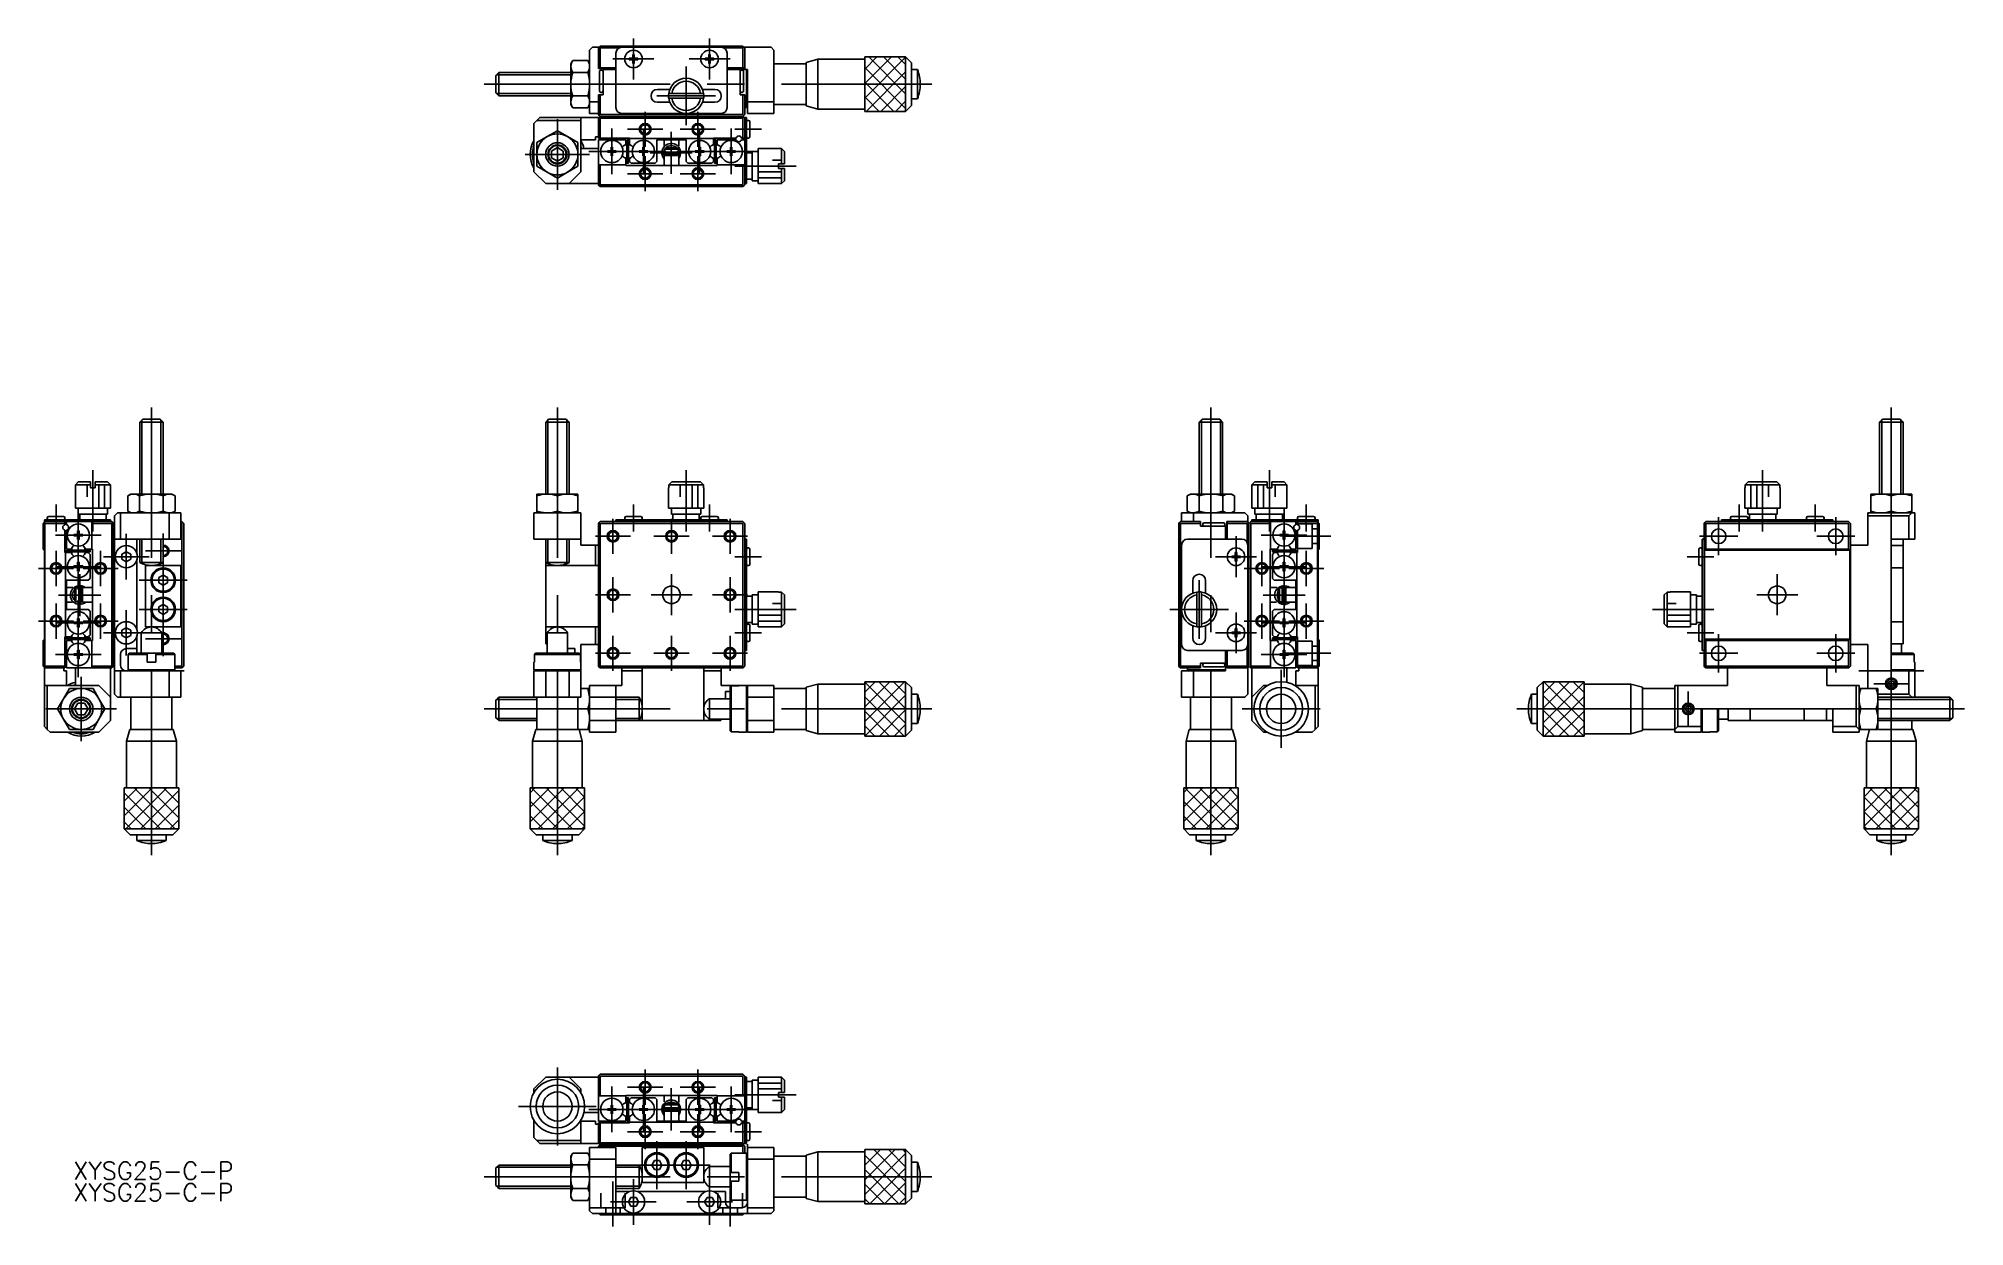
# Model space of a CAD drawing. Extents: x -89 to 240, y -88 to 115.
import ezdxf

# ---------------------------------------------------------------- set-up
doc = ezdxf.new("R2010")
doc.units = 0
doc.linetypes.add('CENTER', pattern=[50.8, 31.75, -6.35, 6.35, -6.35])
doc.linetypes.add('DASHED', pattern=[19.05, 12.7, -6.35])
doc.layers.get('0').update_dxf_attribs({"linetype": 'CONTINUOUS'})
doc.layers.add('CENTER', color=1, linetype='CONTINUOUS')
doc.styles.get("Standard").update_dxf_attribs({"font": 'txt.shx', "height": 3, "bigfont": 'bigfont.shx'})

msp = doc.modelspace()

# ---------------------------------------------------------------- texts
at = {"color": 7, "linetype": 'CONTINUOUS'}
for p in [(-82.710103, -80.412832), (-82.710103, -84.100371)]:
    msp.add_text('XYSG25-C-P', height=3, dxfattribs=at).set_placement(p)

# ---------------------------------------------------------------- linework, layer by layer
at = {"color": 7, "linetype": 'CONTINUOUS'}
for p, q in [((6, 113.05), (5.5, 112.55)), ((5.5, 103.75), (5.5, 112.55)), ((6, 113.05), (7.1, 113.05)), ((7, 112.95), (7.15, 113.1)), ((7, 109.55), (7, 112.95)), ((7.15, 113.1), (7.3, 113.25)), ((7.15, 113.1), (7.3, 112.95)), ((7.3, 113.25), (31.7, 113.25)), ((7.3, 112.95), (7.3, 109.55)), ((10.56411, 112.95), (7.3, 112.95)), ((10, 112.05), (10, 102.75)), ((28, 113.05), (11, 113.05)), ((31.7, 112.95), (28.43589, 112.95)), ((29, 112.05), (29, 102.75)), ((31.7, 113.25), (31.85, 113.1)), ((31.7, 112.95), (31.85, 113.1)), ((31.7, 109.55), (31.7, 112.95)), ((31.85, 113.1), (32, 112.95)), ((31.9, 113.05), (36.5, 113.05)), ((32, 112.95), (32, 109.55)), ((37, 112.55), (36.5, 113.05)), ((37, 112.55), (37, 103.75)), ((-10, 108.75), (-10.25, 108.5)), ((-10, 108.75), (-10, 106.750107)), ((2.3, 108.75), (-10, 108.75)), ((2.612607, 110.791452), (2.3, 110.25)), ((2.3, 110.25), (2.3, 109.781089)), ((2.3, 109.781089), (2.3, 106.75)), ((5.187392, 110.791452), (2.612607, 110.791452)), ((5.187392, 108.770726), (2.612607, 108.770726)), ((5.5, 110.25), (5.187392, 110.791452)), ((7, 109.45), (7, 109.55)), ((7.3, 109.55), (7, 109.55)), ((7.8, 109.45), (7, 109.45)), ((7.2, 105.6), (7.2, 108.9)), ((7.2, 107.375), (7.2, 108.9)), ((7.3, 109.55), (10, 109.55)), ((7.55, 109.15), (7.45, 109.15)), ((7.8, 109.25), (7.8, 109.45)), ((10, 109.25), (7.8, 109.25)), ((7.8, 109.25), (7.8, 108.05)), ((12.25, 111.175), (12.875, 111.175)), ((12.25, 111.175), (12.25, 110.925)), ((12.25, 110.925), (12.25, 111.175)), ((12.875, 110.925), (12.25, 110.925)), ((12.875, 111.8), (12.875, 111.175)), ((12.875, 111.175), (12.875, 111.8)), ((12.875, 111.8), (13.125, 111.8)), ((12.875, 110.925), (12.875, 110.3)), ((12.875, 110.3), (12.875, 110.925)), ((13.125, 110.3), (12.875, 110.3)), ((13.125, 111.8), (13.125, 111.175)), ((13.125, 111.175), (13.75, 111.175)), ((13.125, 110.925), (13.125, 110.3)), ((13.75, 110.925), (13.125, 110.925)), ((13.75, 111.175), (13.75, 110.925)), ((25.25, 111.175), (25.25, 110.925)), ((25.25, 110.925), (25.25, 111.175)), ((25.25, 111.175), (25.875, 111.175)), ((25.875, 110.925), (25.25, 110.925)), ((25.875, 111.8), (25.875, 111.175)), ((25.875, 111.175), (25.875, 111.8)), ((25.875, 111.8), (26.125, 111.8)), ((25.875, 110.925), (25.875, 110.3)), ((25.875, 110.3), (25.875, 110.925)), ((26.125, 110.3), (25.875, 110.3)), ((26.125, 111.8), (26.125, 111.175)), ((26.125, 111.175), (26.75, 111.175)), ((26.125, 110.925), (26.125, 110.3)), ((26.75, 110.925), (26.125, 110.925)), ((26.75, 111.175), (26.75, 110.925)), ((29, 109.55), (31.7, 109.55)), ((31.2, 109.25), (29, 109.25)), ((32, 109.45), (31.2, 109.45)), ((31.2, 109.45), (31.2, 109.25)), ((31.2, 109.25), (32.5, 109.25)), ((31.2, 109.25), (31.2, 108.05)), ((31.55, 109.15), (31.45, 109.15)), ((32, 109.55), (31.7, 109.55)), ((31.8, 108.9), (31.8, 107.25)), ((32, 109.55), (32, 109.45)), ((32.3, 102.75), (32.3, 109.25)), ((32.5, 109.25), (32.5, 103.75)), ((42.5, 110.25), (37, 110.25)), ((44.5, 111), (42.5, 110.45)), ((42.5, 103.05), (42.5, 110.45)), ((42.5, 110.25), (42.5, 110.45)), ((42.5, 103.25), (42.5, 110.25)), ((44.5, 111), (44.5, 106.75)), ((52.5, 111), (44.5, 111)), ((52.5, 111), (52.5, 111.4)), ((52.5, 109.337189), (54.562811, 111.4)), ((52.5, 106.837189), (57.062811, 111.4)), ((59.5, 111.4), (52.5, 111.4)), ((52.5, 111.4), (52.5, 102.5)), ((52.5, 104.337189), (59.5, 111.337189)), ((52.5, 102.5), (52.5, 111)), ((52.5, 109.592502), (59.5, 102.592502)), ((52.762811, 102.1), (59.5, 108.837189)), ((53.192502, 111.4), (59.5, 105.092502)), ((55.692502, 111.4), (59.5, 107.592502)), ((58.192502, 111.4), (59.5, 110.092502)), ((60.5, 110.4), (59.5, 111.4)), ((59.5, 102.1), (59.5, 111.4)), ((60.5, 103.1), (60.5, 110.4)), ((61.5, 109.25), (60.5, 109.25)), ((61.5, 109.25), (61.5, 104.25)), ((-10.25, 108.5), (-10.5, 108.25)), ((-10.5, 106.75008), (-10.5, 108.25)), ((-10.5, 105.25), (-10.5, 106.75008)), ((-10, 106.750107), (-10, 104.75)), ((2.3, 106.75), (2.3, 103.718911)), ((7.2, 107.375), (7.2, 108)), ((7.2, 108), (7.2, 107.375)), ((7.2, 107.375), (7.2, 107.125)), ((7.2, 107.125), (7.2, 107.375)), ((7.2, 107.25), (7.2, 107.375)), ((7.2, 107.125), (7.2, 107.25)), ((7.2, 107.125), (7.2, 106.5)), ((7.2, 106.5), (7.2, 107.125)), ((7.2, 105.6), (7.2, 107.125)), ((7.45, 105.35), (7.55, 105.35)), ((7.8, 108.05), (7.8, 106.45)), ((7.8, 106.45), (7.8, 104.95)), ((17.1, 105.85), (19.208943, 105.85)), ((24.791057, 105.85), (26.9, 105.85)), ((31.2, 108.05), (31.2, 106.45)), ((31.2, 106.45), (31.2, 104.95)), ((31.45, 105.35), (31.55, 105.35)), ((31.8, 108), (31.8, 107.375)), ((31.8, 107.375), (31.8, 107.125)), ((31.8, 107.25), (31.8, 105.6)), ((31.8, 107.125), (31.8, 106.5)), ((44.5, 106.75), (44.5, 102.5)), ((52.5, 107.092502), (57.492502, 102.1)), ((55.262811, 102.1), (59.5, 106.337189)), ((-10.5, 105.25), (-10.25, 105)), ((-10.25, 105), (-10, 104.75)), ((-10, 104.75), (2.3, 104.75)), ((2.3, 103.718911), (2.3, 103.25)), ((2.3, 103.25), (2.612607, 102.708548)), ((5.187392, 104.729274), (2.612607, 104.729274)), ((5.187392, 102.708548), (2.612607, 102.708548)), ((5.187392, 102.708548), (5.5, 103.25)), ((5.5, 103.718911), (5.499127, 103.770347)), ((5.5, 103.75), (7, 103.75)), ((5.5, 101.75), (5.5, 103.75)), ((7, 101.55), (7, 104.95)), ((7, 104.95), (7.3, 104.95)), ((7.3, 104.95), (7.3, 101.55)), ((7.3, 104.95), (7.8, 104.95)), ((19.208943, 103.65), (17.1, 103.65)), ((24.973214, 105.15), (19.026786, 105.15)), ((19.532207, 105.15), (19.026786, 105.15)), ((19.026786, 104.35), (19.532207, 104.35)), ((24.467792, 105.15), (19.532207, 105.15)), ((19.532207, 104.35), (24.467792, 104.35)), ((24.973214, 105.15), (24.467792, 105.15)), ((24.467792, 104.35), (24.973214, 104.35)), ((26.9, 103.65), (24.791057, 103.65)), ((31.7, 104.95), (31.2, 104.95)), ((31.7, 101.55), (31.7, 104.95)), ((31.7, 104.95), (32, 104.95)), ((32, 104.95), (32, 101.55)), ((32, 102.75), (32.3, 102.75)), ((32.3, 102.75), (32.5, 102.95)), ((32.5, 101.75), (32.5, 103.75)), ((32.5, 103.75), (37, 103.75)), ((37, 103.75), (37, 101.75)), ((37, 103.25), (42.5, 103.25)), ((42.5, 103.05), (42.5, 103.25)), ((42.5, 103.05), (44.5, 102.5)), ((44.5, 102.5), (52.5, 102.5)), ((52.5, 104.592502), (54.992502, 102.1)), ((52.5, 102.1), (52.5, 102.5)), ((52.5, 102.5), (52.5, 102.1)), ((52.5, 102.1), (59.5, 102.1)), ((57.762811, 102.1), (59.5, 103.837189)), ((59.5, 102.1), (60.5, 103.1)), ((60.5, 104.25), (61.5, 104.25)), ((-3.5, 100.55), (-4, 100.05)), ((-4, 91.75), (-4, 100.05)), ((-3.5, 100.55), (-3, 101.05)), ((4, 100.55), (-3.5, 100.55)), ((-3, 101.05), (4, 101.05)), ((-1.75, 97.781089), (0, 98.791452)), ((0, 98.791452), (1.75, 97.781089)), ((7, 101.05), (4, 101.05)), ((4, 101.05), (4, 100.55)), ((4, 91.75), (4, 100.55)), ((7, 101.75), (5.5, 101.75)), ((7.15, 101.4), (7, 101.55)), ((7, 100.95), (7.15, 101.1)), ((7, 101.05), (7, 100.95)), ((7, 97.55), (7, 100.95)), ((7.3, 101.55), (7.15, 101.4)), ((7.3, 101.25), (7.15, 101.4)), ((7.3, 101.25), (7.15, 101.1)), ((7.15, 101.1), (7.3, 100.95)), ((7.3, 101.55), (31.7, 101.55)), ((11.7, 101.25), (7.3, 101.25)), ((7.3, 101.25), (11.7, 101.25)), ((31.7, 100.95), (7.3, 100.95)), ((7.3, 100.95), (7.3, 97.55)), ((11, 101.75), (22, 101.75)), ((27.3, 101.25), (11.7, 101.25)), ((11.9, 101.05), (11.7, 101.25)), ((27.1, 101.05), (11.9, 101.05)), ((22, 101.75), (28, 101.75)), ((27.3, 101.25), (27.1, 101.05)), ((31.7, 101.25), (27.3, 101.25)), ((27.3, 101.25), (31.7, 101.25)), ((31.85, 101.4), (31.7, 101.55)), ((31.85, 101.4), (31.7, 101.25)), ((31.85, 101.1), (31.7, 101.25)), ((31.7, 100.95), (31.85, 101.1)), ((31.7, 97.55), (31.7, 100.95)), ((32, 101.55), (31.85, 101.4)), ((31.85, 101.1), (32, 100.95)), ((32, 100.95), (32, 101.05)), ((32, 101.05), (32.3, 101.05)), ((32, 100.95), (32, 97.55)), ((32.3, 101.05), (32.3, 100.05)), ((32.3, 100.05), (32.3, 99.85)), ((32.3, 99.85), (32.3, 98.25)), ((37, 101.75), (32.5, 101.75)), ((32.65, 100.55), (32.55, 100.55)), ((32.9, 100.3), (32.9, 97.8)), ((-3.5, 96.770726), (-1.75, 97.781089)), ((-3.5, 94.75), (-3.5, 96.770726)), ((-0.000062, 95.904701), (-1.000031, 95.327297)), ((0.999969, 95.327404), (-0.000062, 95.904701)), ((1.75, 97.781089), (3.5, 96.770726)), ((3.5, 96.770726), (3.5, 94.75)), ((4, 97.25), (6.5, 97.25)), ((4, 95.75), (7, 95.75)), ((7, 97.75), (6.5, 97.75)), ((6.5, 97.75), (6.5, 97.25)), ((7.3, 97.55), (7, 97.55)), ((7, 97.25), (7, 92.95)), ((11.7, 97.25), (7, 97.25)), ((7.3, 97.55), (12.3, 97.55)), ((9.175, 96), (9.425, 96)), ((9.175, 95.375), (9.175, 96)), ((9.425, 95.375), (9.425, 96)), ((9.425, 96), (9.425, 95.375)), ((11.40475, 96.281004), (11.7, 96.451466)), ((11.7, 96.451466), (11.7, 97.25)), ((11.85, 97.25), (11.85, 93.25)), ((12.15, 97.25), (11.85, 97.25)), ((11.85, 97.25), (11.85, 96.431013)), ((11.85, 96.5), (11.85, 94)), ((11.85, 96.5), (11.85, 96.431013)), ((11.85, 96.5), (11.85, 96.431013)), ((11.85, 96.5), (11.85, 96.431013)), ((11.85, 96.5), (11.85, 96.431013)), ((11.85, 96.5), (11.85, 96.431013)), ((11.85, 96.5), (11.85, 96.431013)), ((11.85, 96.5), (11.85, 96.431013)), ((11.85, 96.5), (11.85, 96.431013)), ((11.85, 96.5), (11.85, 96.431013)), ((11.85, 96.5), (11.85, 96.431013)), ((11.85, 96.5), (11.85, 96.431013)), ((11.85, 96.5), (11.85, 96.431013)), ((11.85, 96.5), (11.85, 96.431013)), ((12.15, 97.25), (12.15, 93.25)), ((12.3, 97.55), (12.3, 97.45)), ((26.7, 97.45), (12.3, 97.45)), ((12.3, 97.45), (12.3, 96.451466)), ((12.3, 96.451466), (12.59525, 96.281004)), ((14.575, 95.375), (14.575, 96)), ((14.575, 96), (14.825, 96)), ((14.825, 95.375), (14.825, 96)), ((14.825, 96), (14.825, 95.375)), ((17, 97.25), (22, 97.25)), ((17, 93.55), (17, 97.25)), ((18.23, 97.25), (18.23, 96.264787)), ((18.246037, 95.348366), (18.299765, 95.502354)), ((18.287221, 95.429727), (18.273862, 95.435892)), ((18.3, 95.4221), (18.287221, 95.429727)), ((18.299729, 95.472672), (18.287445, 95.472376)), ((18.293285, 95.486715), (18.3, 95.48)), ((18.51005, 95.85), (18.3, 95.65)), ((20.7, 95.65), (18.3, 95.65)), ((18.3, 95.65), (18.3, 95.35)), ((20.489949, 95.85), (18.51005, 95.85)), ((20.7, 95.65), (20.489949, 95.85)), ((20.7, 95.35), (20.7, 95.65)), ((20.73, 96.195767), (20.73, 97.25)), ((22, 97.25), (22, 93.55)), ((24.175, 95.375), (24.175, 96)), ((24.175, 96), (24.425, 96)), ((24.425, 95.375), (24.425, 96)), ((24.425, 96), (24.425, 95.375)), ((26.40475, 96.281004), (26.7, 96.451466)), ((26.7, 97.55), (30.52303, 97.55)), ((26.7, 97.45), (26.7, 97.55)), ((26.7, 96.451466), (26.7, 97.45)), ((26.85, 97.25), (26.85, 93.25)), ((27.15, 97.25), (26.85, 97.25)), ((26.85, 97.25), (26.85, 96.431013)), ((26.85, 96.5), (26.85, 94)), ((26.85, 96.5), (26.85, 96.431013)), ((26.85, 96.5), (26.85, 96.431013)), ((26.85, 96.5), (26.85, 96.431013)), ((26.85, 96.5), (26.85, 96.431013)), ((26.85, 96.5), (26.85, 96.431013)), ((26.85, 96.5), (26.85, 96.431013)), ((26.85, 96.5), (26.85, 96.431013)), ((26.85, 96.5), (26.85, 96.431013)), ((26.85, 96.5), (26.85, 96.431013)), ((26.85, 96.5), (26.85, 96.431013)), ((26.85, 96.5), (26.85, 96.431013)), ((26.85, 96.5), (26.85, 96.431013)), ((26.85, 96.5), (26.85, 96.431013)), ((27.15, 97.25), (27.15, 93.25)), ((27.3, 97.25), (30.52303, 97.25)), ((27.3, 96.451466), (27.3, 97.25)), ((27.59525, 96.281004), (27.3, 96.451466)), ((29.575, 95.375), (29.575, 96)), ((29.575, 96), (29.825, 96)), ((29.825, 95.375), (29.825, 96)), ((29.825, 96), (29.825, 95.375)), ((31.476969, 97.55), (31.7, 97.55)), ((31.476969, 97.25), (32, 97.25)), ((32, 97.55), (31.7, 97.55)), ((32, 97.55), (32, 97.25)), ((32, 97.25), (32, 92.95)), ((32.3, 98.25), (32.3, 90.75)), ((32.55, 97.55), (32.65, 97.55)), ((34.3, 95.75), (34.3, 89.75)), ((38.3, 95.75), (34.3, 95.75)), ((38.3, 93.15), (38.3, 95.75)), ((38.8, 95.25), (38.3, 95.75)), ((-3.5, 92.729274), (-3.5, 94.75)), ((-1.75, 91.718911), (-3.5, 92.729274)), ((-3.5, 92.729274), (-1.75, 91.718911)), ((-1.000031, 95.327297), (-0.999969, 94.172597)), ((-0.999969, 94.172597), (0.000061, 93.5953)), ((0.000061, 93.5953), (1.000031, 94.172703)), ((1.000031, 94.172703), (0.999969, 95.327404)), ((3.5, 92.729274), (1.75, 91.718911)), ((1.75, 91.718911), (3.5, 92.729274)), ((3.5, 94.75), (3.5, 92.729274)), ((7, 89.55), (7, 92.95)), ((7, 92.95), (7.3, 92.95)), ((7.3, 92.95), (7.3, 89.55)), ((7.3, 92.95), (11.7, 92.95)), ((8.55, 95.125), (8.55, 95.375)), ((8.55, 95.375), (9.175, 95.375)), ((8.55, 95.125), (9.175, 95.125)), ((9.175, 95.125), (8.55, 95.125)), ((9.175, 94.5), (9.175, 95.125)), ((9.175, 94.5), (9.425, 94.5)), ((9.425, 94.5), (9.175, 94.5)), ((9.425, 95.375), (10.05, 95.375)), ((9.425, 94.5), (9.425, 95.125)), ((9.425, 95.125), (10.05, 95.125)), ((10.05, 95.125), (9.425, 95.125)), ((9.425, 95.125), (9.425, 94.5)), ((10.05, 95.125), (10.05, 95.375)), ((10.05, 95.375), (10.05, 95.125)), ((11.7, 94.048534), (11.40475, 94.218997)), ((11.7, 92.95), (11.7, 94.048534)), ((11.7, 92.85), (11.7, 92.95)), ((18.7, 92.85), (11.7, 92.85)), ((11.85, 94.068988), (11.85, 94)), ((11.85, 94.068988), (11.85, 94)), ((11.85, 94.068988), (11.85, 93.25)), ((11.85, 94.068988), (11.85, 94)), ((11.85, 94.068988), (11.85, 94)), ((11.85, 93.25), (12.15, 93.25)), ((12.59525, 94.218997), (12.3, 94.048534)), ((12.3, 94.048534), (12.3, 93.55)), ((12.3, 93.55), (12.6, 93.25)), ((12.6, 93.25), (16.7, 93.25)), ((13.95, 95.125), (13.95, 95.375)), ((13.95, 95.375), (14.575, 95.375)), ((13.95, 95.125), (14.575, 95.125)), ((14.575, 95.125), (13.95, 95.125)), ((14.575, 94.5), (14.575, 95.125)), ((14.575, 94.5), (14.825, 94.5)), ((14.825, 94.5), (14.575, 94.5)), ((14.825, 95.375), (15.45, 95.375)), ((14.825, 95.125), (15.45, 95.125)), ((14.825, 94.5), (14.825, 95.125)), ((15.45, 95.125), (14.825, 95.125)), ((14.825, 95.125), (14.825, 94.5)), ((15.45, 95.125), (15.45, 95.375)), ((15.45, 95.375), (15.45, 95.125)), ((16.7, 93.25), (17, 93.55)), ((17.866495, 95.054173), (17.853629, 94.949367)), ((17.853629, 94.949367), (17.903333, 94.856038)), ((17.936733, 95.132455), (17.866495, 95.054173)), ((17.903333, 94.856038), (17.994923, 94.807992)), ((18.035889, 95.160396), (17.936733, 95.132455)), ((18.139567, 95.166265), (18.035889, 95.160396)), ((20.84051, 95.151619), (18.060856, 95.151619)), ((18.249837, 95.169835), (18.139567, 95.166265)), ((18.209859, 95.1687), (18.246037, 95.348366)), ((18.24987, 95.286293), (18.226179, 95.266558)), ((18.25, 95.35), (18.25, 95.15)), ((18.3, 95.35), (18.25, 95.35)), ((19.5, 95.15), (18.25, 95.15)), ((18.25, 95.15), (18.257129, 95.142871)), ((18.48803, 94.78803), (18.25, 94.55)), ((20.75, 94.55), (18.25, 94.55)), ((18.25, 94.55), (18.25, 92.85)), ((18.345298, 94.64542), (18.279585, 94.792057)), ((18.360845, 94.660853), (18.346922, 94.790621)), ((20.3, 92.85), (18.7, 92.85)), ((20.75, 95.15), (19.5, 95.15)), ((27.3, 92.85), (20.3, 92.85)), ((20.75, 94.55), (20.510272, 94.789728)), ((20.75, 95.35), (20.7, 95.35)), ((20.746161, 95.146162), (20.75, 95.15)), ((20.75, 95.15), (20.75, 95.35)), ((20.75, 92.85), (20.75, 94.55)), ((20.75677, 94.164777), (20.75, 94.168188)), ((20.79206, 94.149916), (20.750041, 94.157522)), ((20.830248, 95.162965), (20.750235, 95.166712)), ((20.763144, 94.161668), (20.75677, 94.164777)), ((20.769099, 94.158875), (20.763144, 94.161668)), ((20.77461, 94.156408), (20.769099, 94.158875)), ((20.779659, 94.154276), (20.77461, 94.156408)), ((20.784224, 94.152488), (20.779659, 94.154276)), ((20.788288, 94.151049), (20.784224, 94.152488)), ((20.791836, 94.149967), (20.788288, 94.151049)), ((20.794088, 94.149405), (20.791836, 94.149967)), ((20.796054, 94.149035), (20.794088, 94.149405)), ((20.79773, 94.148859), (20.796054, 94.149035)), ((20.799113, 94.148875), (20.79773, 94.148859)), ((20.8002, 94.149085), (20.799113, 94.148875)), ((20.800988, 94.149488), (20.8002, 94.149085)), ((20.801477, 94.150083), (20.800988, 94.149488)), ((20.801388, 94.149924), (20.817744, 94.177044)), ((20.801665, 94.150868), (20.801477, 94.150083)), ((20.817744, 94.177044), (20.833598, 94.206472)), ((20.953445, 95.138589), (20.830248, 95.162965)), ((20.833598, 94.206472), (20.847962, 94.236646)), ((20.845332, 94.787439), (20.839199, 94.800482)), ((20.858461, 94.756714), (20.845332, 94.787439)), ((20.847962, 94.236646), (20.860801, 94.267491)), ((20.870041, 94.725382), (20.858461, 94.756714)), ((20.860801, 94.267491), (20.872083, 94.29893)), ((20.880043, 94.693518), (20.870041, 94.725382)), ((20.872083, 94.29893), (20.88178, 94.330885)), ((20.888442, 94.661201), (20.880043, 94.693518)), ((20.88178, 94.330885), (20.889871, 94.363279)), ((20.895219, 94.628511), (20.888442, 94.661201)), ((20.889871, 94.363279), (20.896334, 94.396032)), ((20.900356, 94.595527), (20.895219, 94.628511)), ((20.896334, 94.396032), (20.901155, 94.429062)), ((20.903841, 94.562332), (20.900356, 94.595527)), ((20.901155, 94.429062), (20.904322, 94.462289)), ((20.905666, 94.529006), (20.903841, 94.562332)), ((20.904322, 94.462289), (20.905827, 94.495631)), ((20.905827, 94.495631), (20.905666, 94.529006)), ((20.930552, 94.814561), (21.013561, 94.873441)), ((21.026997, 95.069422), (20.953445, 95.138589)), ((21.013561, 94.873441), (21.050329, 94.970246)), ((21.050329, 94.970246), (21.026997, 95.069422)), ((22, 93.55), (22.3, 93.25)), ((22.3, 93.25), (26.4, 93.25)), ((23.55, 95.125), (23.55, 95.375)), ((23.55, 95.375), (24.175, 95.375)), ((23.55, 95.125), (24.175, 95.125)), ((24.175, 95.125), (23.55, 95.125)), ((24.175, 94.5), (24.175, 95.125)), ((24.175, 94.5), (24.425, 94.5)), ((24.425, 94.5), (24.175, 94.5)), ((24.425, 95.375), (25.05, 95.375)), ((24.425, 95.125), (25.05, 95.125)), ((24.425, 94.5), (24.425, 95.125)), ((25.05, 95.125), (24.425, 95.125)), ((24.425, 95.125), (24.425, 94.5)), ((25.05, 95.125), (25.05, 95.375)), ((25.05, 95.375), (25.05, 95.125)), ((26.4, 93.25), (26.7, 93.55)), ((26.7, 94.048534), (26.40475, 94.218997)), ((26.7, 93.55), (26.7, 94.048534)), ((26.85, 94.068988), (26.85, 94)), ((26.85, 94.068988), (26.85, 94)), ((26.85, 94.068988), (26.85, 94)), ((26.85, 94.068988), (26.85, 94)), ((26.85, 94.068988), (26.85, 94)), ((26.85, 94.068988), (26.85, 93.25)), ((26.85, 94.068988), (26.85, 94)), ((26.85, 94.068988), (26.85, 94)), ((26.85, 94.068988), (26.85, 94)), ((26.85, 94.068988), (26.85, 94)), ((26.85, 94.068988), (26.85, 94)), ((26.85, 94.068988), (26.85, 94)), ((26.85, 93.25), (27.15, 93.25)), ((27.3, 94.048534), (27.59525, 94.218997)), ((27.3, 92.95), (27.3, 94.048534)), ((31.7, 92.95), (27.3, 92.95)), ((27.3, 92.95), (27.3, 92.85)), ((28.95, 95.125), (28.95, 95.375)), ((28.95, 95.375), (29.575, 95.375)), ((28.95, 95.125), (29.575, 95.125)), ((29.575, 95.125), (28.95, 95.125)), ((29.575, 94.5), (29.575, 95.125)), ((29.575, 94.5), (29.825, 94.5)), ((29.825, 94.5), (29.575, 94.5)), ((29.825, 95.375), (30.45, 95.375)), ((29.825, 94.5), (29.825, 95.125)), ((29.825, 95.125), (30.45, 95.125)), ((30.45, 95.125), (29.825, 95.125)), ((29.825, 95.125), (29.825, 94.5)), ((30.45, 95.125), (30.45, 95.375)), ((30.45, 95.375), (30.45, 95.125)), ((31.7, 89.55), (31.7, 92.95)), ((31.7, 92.95), (32, 92.95)), ((32, 92.95), (32, 89.55)), ((33.3, 95), (32.3, 95)), ((33.3, 95.25), (33.3, 90.25)), ((34.3, 95.25), (33.3, 95.25)), ((35.75, 92.75), (37.8, 92.75)), ((36.75, 93.75), (38.3, 93.75)), ((38.3, 93.15), (37.8, 93.15)), ((37.8, 93.15), (37.8, 92.35)), ((37.8, 92.35), (38.3, 92.35)), ((38.8, 93.15), (38.3, 93.15)), ((38.3, 89.75), (38.3, 92.35)), ((38.3, 92.35), (38.8, 92.35)), ((38.8, 95.25), (38.8, 93.15)), ((38.8, 92.35), (38.8, 90.25)), ((-4, 91.75), (-2, 89.75)), ((-2, 89.75), (2, 89.75)), ((-1.75, 91.718911), (0, 90.708548)), ((0, 90.708548), (-1.75, 91.718911)), ((0, 90.708548), (1.75, 91.718911)), ((1.75, 91.718911), (0, 90.708548)), ((2, 89.75), (4, 91.75)), ((7, 89.75), (2, 89.75)), ((7.15, 89.4), (7, 89.55)), ((7.3, 89.55), (7.15, 89.4)), ((7.3, 89.25), (7.15, 89.4)), ((7.3, 89.55), (31.7, 89.55)), ((31.7, 89.25), (7.3, 89.25)), ((31.85, 89.4), (31.7, 89.55)), ((31.7, 89.25), (31.85, 89.4)), ((32, 89.55), (31.85, 89.4)), ((32.3, 89.75), (32, 89.75)), ((32.3, 90.75), (32.3, 89.75)), ((32.3, 90.5), (33.3, 90.5)), ((33.3, 90.25), (34.3, 90.25)), ((34.3, 91.75), (38.3, 91.75)), ((34.3, 90.75), (38.3, 90.75)), ((34.3, 89.75), (38.3, 89.75)), ((38.3, 89.75), (38.8, 90.25)), ((-70.8481, 49.5), (-71.0981, 49.25)), ((-70.8481, 49.5), (-67.8481, 49.5)), ((-67.5981, 49.25), (-67.8481, 49.5)), ((-1.5, 49.5), (-1.75, 49.25)), ((-1.5, 49.5), (1.5, 49.5)), ((1.75, 49.25), (1.5, 49.5)), ((110.1519, 49.5), (109.9019, 49.25)), ((110.1519, 49.5), (111.651979, 49.5)), ((111.651979, 49.5), (113.1519, 49.5)), ((113.4019, 49.25), (113.1519, 49.5)), ((226.4019, 49.5), (226.1519, 49.25)), ((226.4019, 49.5), (229.4019, 49.5)), ((229.6519, 49.25), (229.4019, 49.5)), ((-71.0981, 49.25), (-71.3481, 49)), ((-71.3481, 49), (-71.3481, 36.7)), ((-67.3481, 49), (-71.3481, 49)), ((-67.3481, 49), (-67.5981, 49.25)), ((-67.3481, 36.7), (-67.3481, 49)), ((-1.75, 49.25), (-2, 49)), ((-2, 49), (-2, 36.70002)), ((2, 49), (-2, 49)), ((2, 49), (1.75, 49.25)), ((2, 36.70002), (2, 49)), ((109.9019, 49.25), (109.6519, 49)), ((109.6519, 49), (109.6519, 36.7)), ((111.652006, 49), (109.6519, 49)), ((113.6519, 49), (111.652006, 49)), ((113.6519, 49), (113.4019, 49.25)), ((113.6519, 36.7), (113.6519, 49)), ((226.1519, 49.25), (225.9019, 49)), ((225.9019, 49), (225.9019, 36.70002)), ((229.9019, 49), (225.9019, 49)), ((229.9019, 49), (229.6519, 49.25)), ((229.9019, 36.70002), (229.9019, 49)), ((-81.8481, 38.8), (-82.3481, 38.3)), ((-82.3481, 38.3), (-82.3481, 34.3)), ((-79.7481, 38.3), (-82.3481, 38.3)), ((-81.8481, 38.8), (-79.7481, 38.8)), ((-80.3481, 36.25), (-80.3481, 38.3)), ((-79.7481, 38.8), (-79.7481, 38.3)), ((-79.7481, 38.3), (-79.7481, 37.8)), ((-79.7481, 37.8), (-78.9481, 37.8)), ((-79.3481, 35.25), (-79.3481, 37.8)), ((-78.9481, 38.8), (-76.8481, 38.8)), ((-78.9481, 38.3), (-78.9481, 38.8)), ((-76.3481, 38.3), (-78.9481, 38.3)), ((-78.9481, 37.8), (-78.9481, 38.3)), ((-78.3481, 34.3), (-78.3481, 38.3)), ((-77.3481, 34.3), (-77.3481, 38.3)), ((-76.3481, 38.3), (-76.8481, 38.8)), ((-76.3481, 34.3), (-76.3481, 38.3)), ((-72.8481, 36.7), (-73.389552, 36.387393)), ((-73.389552, 33.812608), (-73.389552, 36.387393)), ((-72.379189, 36.7), (-72.8481, 36.7)), ((-69.3481, 36.7), (-72.379189, 36.7)), ((-71.368826, 33.812608), (-71.368826, 36.387393)), ((-66.317011, 36.7), (-69.3481, 36.7)), ((-67.327374, 33.812608), (-67.327374, 36.387393)), ((-65.8481, 36.7), (-66.317011, 36.7)), ((-65.306648, 36.387393), (-65.8481, 36.7)), ((-65.306648, 33.812608), (-65.306648, 36.387393)), ((-3.5, 36.387393), (-3.5, 36.7)), ((-1.75, 36.7), (-3.5, 36.7)), ((-3.5, 33.812608), (-3.5, 36.387393)), ((1.75, 36.7), (-1.75, 36.7)), ((0, 33.812608), (0, 36.387393)), ((3.5, 36.7), (1.75, 36.7)), ((3.5, 36.7), (3.5, 36.387393)), ((3.5, 33.812608), (3.5, 36.387393)), ((19, 37.8), (19, 34.3)), ((19, 37.8), (19.026786, 37.8)), ((19.026786, 38.3), (19.532207, 38.8)), ((24.973214, 38.3), (19.026786, 38.3)), ((19.026786, 37.8), (19.026786, 38.3)), ((19.532207, 38.8), (24.467792, 38.8)), ((21, 36.25), (21, 38.3)), ((22, 35.25), (22, 38.3)), ((23, 34.3), (23, 38.3)), ((24, 34.3), (24, 38.3)), ((24.467792, 38.8), (24.973214, 38.3)), ((24.973214, 38.3), (24.973214, 37.8)), ((24.973214, 37.8), (25, 37.8)), ((25, 34.3), (25, 37.8)), ((108.1519, 36.7), (107.610448, 36.387393)), ((107.610448, 33.812608), (107.610448, 36.387393)), ((108.620811, 36.7), (108.1519, 36.7)), ((111.6519, 36.7), (108.620811, 36.7)), ((109.631174, 33.812608), (109.631174, 36.387393)), ((114.682989, 36.7), (111.6519, 36.7)), ((113.672626, 33.812608), (113.672626, 36.387393)), ((115.1519, 36.7), (114.682989, 36.7)), ((115.693352, 36.387393), (115.1519, 36.7)), ((115.693352, 33.812608), (115.693352, 36.387393)), ((119.1519, 38.8), (118.6519, 38.3)), ((118.6519, 38.3), (118.6519, 34.3)), ((121.2519, 38.3), (118.6519, 38.3)), ((119.1519, 38.8), (121.2519, 38.8)), ((119.6519, 38.3), (119.6519, 34.3)), ((120.6519, 38.3), (120.6519, 34.3)), ((121.2519, 38.8), (121.2519, 38.3)), ((121.2519, 38.3), (121.2519, 37.8)), ((121.2519, 37.8), (122.0519, 37.8)), ((121.6519, 37.8), (121.6519, 35.25)), ((122.0519, 38.3), (122.0519, 38.8)), ((122.0519, 38.8), (124.1519, 38.8)), ((122.0519, 37.8), (122.0519, 38.3)), ((124.6519, 38.3), (122.0519, 38.3)), ((122.6519, 38.3), (122.6519, 36.25)), ((124.6519, 38.3), (124.1519, 38.8)), ((124.6519, 34.3), (124.6519, 38.3)), ((202.9019, 37.8), (202.9019, 34.3)), ((202.9019, 37.8), (202.928686, 37.8)), ((202.9019, 37.8), (202.928686, 37.8)), ((202.928686, 38.3), (203.434107, 38.8)), ((208.875113, 38.3), (202.928686, 38.3)), ((202.928686, 37.8), (202.928686, 38.3)), ((203.434107, 38.8), (208.369692, 38.8)), ((203.434107, 38.8), (208.369692, 38.8)), ((203.9019, 38.3), (203.9019, 34.3)), ((204.9019, 38.3), (204.9019, 34.3)), ((205.9019, 38.3), (205.9019, 35.25)), ((206.9019, 38.3), (206.9019, 36.25)), ((208.369692, 38.8), (208.875113, 38.3)), ((208.875113, 38.3), (208.875113, 37.8)), ((208.875113, 37.8), (208.9019, 37.8)), ((208.875113, 37.8), (208.9019, 37.8)), ((208.9019, 34.3), (208.9019, 37.8)), ((224.4019, 36.387393), (224.4019, 36.7)), ((225.9019, 36.7), (224.4019, 36.7)), ((226.1519, 36.7), (224.4019, 36.7)), ((224.4019, 33.812608), (224.4019, 36.387393)), ((229.6519, 36.7), (226.1519, 36.7)), ((227.9019, 33.812608), (227.9019, 36.387393)), ((231.4019, 36.7), (229.6519, 36.7)), ((231.4019, 36.7), (229.9019, 36.7)), ((231.4019, 36.7), (231.4019, 36.387393)), ((231.4019, 33.812608), (231.4019, 36.387393)), ((-82.3481, 34.3), (-76.3481, 34.3)), ((-81.8481, 34.3), (-81.8481, 33.3)), ((-81.8481, 33.3), (-76.8481, 33.3)), ((-81.5981, 33.3), (-81.5981, 32.3)), ((-77.0981, 32.3), (-77.0981, 33.3)), ((-76.8481, 33.3), (-76.8481, 34.3)), ((-75.1481, 33.5), (-75.6481, 33)), ((-75.6481, 29), (-75.6481, 33)), ((-75.1481, 33.5), (-74.6481, 33.5)), ((-66.3481, 33.5), (-74.6481, 33.5)), ((-74.6481, 33.5), (-74.6481, 29)), ((-73.389552, 33.812608), (-72.8481, 33.5)), ((-66.397447, 33.502134), (-66.317011, 33.5)), ((-66.3481, 33.5), (-64.3481, 33.5)), ((-66.3481, 29), (-66.3481, 33.5)), ((-65.8481, 33.5), (-65.306648, 33.812608)), ((-64.3481, 33.5), (-64.3481, 29)), ((-4, 29), (-4, 33.5)), ((-4, 33.5), (-3.5, 33.5)), ((-3.5, 33.5), (-3.5, 33.812608)), ((-3.5, 33.5), (-2, 33.5)), ((-2, 33.5), (2, 33.5)), ((-1.974828, 33.505551), (-1.75, 33.5)), ((1.75, 33.5), (2.073255, 33.511459)), ((2, 33.5), (3.5, 33.5)), ((2.073255, 33.511459), (3.5, 33.812608)), ((3.5, 33.812608), (3.5, 33.5)), ((3.5, 33.5), (4, 33.5)), ((4, 33.5), (4, 29)), ((19, 34.3), (25, 34.3)), ((19, 34.3), (19.5, 34.3)), ((19.5, 34.3), (24.5, 34.3)), ((19.5, 34.3), (24.5, 34.3)), ((19.5, 34.3), (19.5, 33.3)), ((19.5, 33.3), (19.75082, 33.3)), ((19.5, 33.3), (19.900099, 33.3)), ((19.75, 33.3), (19.75, 32.3)), ((19.900099, 33.3), (21.904979, 33.3)), ((21.904979, 33.3), (22.09502, 33.3)), ((22.09502, 33.3), (24.0999, 33.3)), ((24.0999, 33.3), (24.5, 33.3)), ((24.25, 32.3), (24.25, 33.3)), ((24.25, 33.3), (24.5, 33.3)), ((24.5, 33.3), (24.5, 34.3)), ((24.5, 34.3), (25, 34.3)), ((106.6519, 32), (106.6519, 33.5)), ((106.6519, 33.5), (108.6519, 33.5)), ((107.610448, 33.812608), (108.1519, 33.5)), ((108.620811, 33.5), (108.672246, 33.500873)), ((108.6519, 33.5), (117.4519, 33.5)), ((108.6519, 33.5), (108.6519, 32)), ((115.1519, 33.5), (115.693352, 33.812608)), ((117.9519, 33), (117.4519, 33.5)), ((117.9519, 33), (117.9519, 31.9)), ((118.6519, 34.3), (121.6519, 34.3)), ((119.1519, 34.3), (119.1519, 33.3)), ((119.1519, 33.3), (121.6519, 33.3)), ((119.4019, 33.3), (119.4019, 32.3)), ((121.6519, 34.3), (124.6519, 34.3)), ((121.6519, 33.3), (124.1519, 33.3)), ((123.9019, 32.3), (123.9019, 33.3)), ((124.1519, 33.3), (124.1519, 34.3)), ((202.9019, 34.3), (208.9019, 34.3)), ((203.4019, 34.3), (203.4019, 33.3)), ((203.4019, 33.3), (208.4019, 33.3)), ((203.6519, 33.3), (203.6519, 32.3)), ((208.1519, 32.3), (208.1519, 33.3)), ((208.4019, 33.3), (208.4019, 34.3)), ((223.9019, 33.5), (231.4019, 33.5)), ((223.9019, 33), (223.9019, 33.5)), ((230.9019, 33), (223.9019, 33)), ((223.9019, 33), (223.9019, 28)), ((224.4019, 33.5), (224.4019, 33.812608)), ((231.4019, 33.5), (230.9019, 33)), ((230.9019, 29), (230.9019, 33)), ((231.4019, 33.812608), (231.4019, 33.5)), ((231.4019, 33.5), (231.9019, 33.5)), ((231.9019, 33.5), (231.9019, 29)), ((-87.6981, 31.85), (-87.8481, 31.7)), ((-87.8481, 27.3), (-87.8481, 31.7)), ((-87.6981, 31.85), (-87.5481, 32)), ((-87.5481, 31.7), (-87.6981, 31.85)), ((-87.6481, 32.3), (-86.6481, 32.3)), ((-87.6481, 32), (-87.6481, 32.3)), ((-87.5481, 32), (-87.6481, 32)), ((-87.5481, 32), (-84.1481, 32)), ((-87.5481, 31.7), (-87.5481, 7.3)), ((-84.1481, 31.7), (-87.5481, 31.7)), ((-87.1481, 32.65), (-87.1481, 32.55)), ((-86.8981, 32.9), (-85.7731, 32.9)), ((-86.8981, 32.9), (-84.3981, 32.9)), ((-86.6481, 32.3), (-86.4481, 32.3)), ((-86.4481, 32.3), (-84.8481, 32.3)), ((-85.7731, 32.9), (-86.3981, 32.9)), ((-86.3981, 32.9), (-85.7731, 32.9)), ((-85.7731, 32.9), (-85.5231, 32.9)), ((-85.5231, 32.9), (-85.7731, 32.9)), ((-85.7731, 32.9), (-85.5231, 32.9)), ((-85.5231, 32.9), (-84.8981, 32.9)), ((-84.8981, 32.9), (-85.5231, 32.9)), ((-85.5231, 32.9), (-84.3981, 32.9)), ((-84.8481, 32.3), (-77.3481, 32.3)), ((-84.1481, 32.55), (-84.1481, 32.65)), ((-84.1481, 32), (-83.8481, 32)), ((-84.1481, 32), (-84.1481, 31.7)), ((-84.1481, 31.47697), (-84.1481, 31.7)), ((-84.1481, 26.7), (-84.1481, 30.523031)), ((-83.8481, 32), (-79.5481, 32)), ((-83.8481, 31.47697), (-83.8481, 32)), ((-83.8481, 27.3), (-83.8481, 30.523031)), ((-81.9731, 29.825), (-82.5981, 29.825)), ((-82.5981, 29.575), (-82.5981, 29.825)), ((-82.5981, 29.825), (-81.9731, 29.825)), ((-81.7231, 30.45), (-81.9731, 30.45)), ((-81.9731, 29.825), (-81.9731, 30.45)), ((-81.9731, 30.45), (-81.7231, 30.45)), ((-81.7231, 29.825), (-81.7231, 30.45)), ((-81.7231, 30.45), (-81.7231, 29.825)), ((-81.0981, 29.825), (-81.7231, 29.825)), ((-81.7231, 29.825), (-81.0981, 29.825)), ((-81.0981, 29.575), (-81.0981, 29.825)), ((-81.0981, 29.825), (-81.0981, 29.575)), ((-79.5481, 32), (-76.1481, 32)), ((-79.5481, 31.7), (-79.5481, 32)), ((-76.1481, 31.7), (-79.5481, 31.7)), ((-79.5481, 31.7), (-79.5481, 27.3)), ((-77.3481, 32.3), (-76.3481, 32.3)), ((-76.3481, 32.3), (-76.3481, 32)), ((-76.1481, 32), (-75.9981, 31.85)), ((-75.9981, 31.85), (-76.1481, 31.7)), ((-76.1481, 7.3), (-76.1481, 31.7)), ((-75.8481, 31.7), (-75.9981, 31.85)), ((-75.8481, 31.7), (-75.6981, 31.85)), ((-75.8481, 31.7), (-75.8481, 7.3)), ((-75.8481, 7.3), (-75.8481, 31.7)), ((-75.6981, 31.85), (-75.6481, 31.9)), ((-75.6481, 31.8), (-75.6981, 31.85)), ((-64.3481, 32), (-64.1481, 32)), ((-64.1481, 31.7), (-64.3481, 31.7)), ((-64.1481, 32), (-63.9981, 31.85)), ((-63.9981, 31.85), (-64.1481, 31.7)), ((-64.1481, 7.3), (-64.1481, 31.7)), ((-63.8481, 31.7), (-63.9981, 31.85)), ((-63.8481, 31.7), (-63.8481, 7.3)), ((7.15, 31.85), (7, 31.7)), ((7, 7.3), (7, 31.7)), ((7.3, 32), (7.15, 31.85)), ((7.3, 31.7), (7.15, 31.85)), ((7.3, 32), (31.7, 32)), ((7.3, 31.7), (7.3, 7.3)), ((31.7, 31.7), (7.3, 31.7)), ((10, 32.3), (11, 32.3)), ((10, 32), (10, 32.3)), ((11, 32.3), (12.2, 32.3)), ((11.5, 32.65), (11.5, 32.55)), ((11.75, 32.9), (13, 32.9)), ((12.2, 32.3), (13.8, 32.3)), ((13, 32.9), (14.25, 32.9)), ((13.8, 32.3), (25.2, 32.3)), ((14.5, 32.55), (14.5, 32.65)), ((24.5, 32.65), (24.5, 32.55)), ((24.75, 32.9), (26, 32.9)), ((25.2, 32.3), (26.8, 32.3)), ((26, 32.9), (27.25, 32.9)), ((26.8, 32.3), (28, 32.3)), ((27.5, 32.55), (27.5, 32.65)), ((28, 32.3), (29, 32.3)), ((29, 32.3), (29, 32)), ((31.85, 31.85), (31.7, 32)), ((31.7, 31.7), (31.85, 31.85)), ((31.7, 7.3), (31.7, 31.7)), ((32, 31.7), (31.85, 31.85)), ((32, 31.7), (32, 7.3)), ((106.1519, 31.7), (106.3019, 31.85)), ((106.1519, 7.3), (106.1519, 31.7)), ((106.3019, 31.85), (106.4519, 32)), ((106.4519, 31.7), (106.3019, 31.85)), ((106.4519, 32), (109.8519, 32)), ((106.4519, 31.7), (106.4519, 7.3)), ((109.8519, 31.7), (106.4519, 31.7)), ((109.8519, 32), (109.8519, 31.7)), ((109.8519, 31.7), (109.8519, 31.2)), ((111.3519, 31.2), (109.8519, 31.2)), ((110.2519, 31.55), (110.2519, 31.45)), ((110.5019, 31.8), (112.0269, 31.8)), ((110.5019, 31.8), (113.8019, 31.8)), ((112.9519, 31.2), (111.3519, 31.2)), ((112.0269, 31.8), (111.4019, 31.8)), ((111.4019, 31.8), (112.0269, 31.8)), ((112.2769, 31.8), (112.0269, 31.8)), ((112.0269, 31.8), (112.2769, 31.8)), ((112.0269, 31.8), (112.1519, 31.8)), ((112.1519, 31.8), (112.2769, 31.8)), ((112.2769, 31.8), (112.9019, 31.8)), ((112.9019, 31.8), (112.2769, 31.8)), ((112.2769, 31.8), (113.8019, 31.8)), ((114.1519, 31.2), (112.9519, 31.2)), ((114.0519, 31.45), (114.0519, 31.55)), ((114.1519, 29), (114.1519, 31.2)), ((114.1519, 31.2), (114.3519, 31.2)), ((114.3519, 32), (114.4519, 32)), ((114.3519, 31.2), (114.3519, 32)), ((114.4519, 32), (117.8519, 32)), ((114.4519, 31.7), (114.4519, 32)), ((117.8519, 31.7), (114.4519, 31.7)), ((114.4519, 31.7), (114.4519, 29)), ((117.8519, 32), (118.0019, 31.85)), ((118.0019, 31.85), (117.8519, 31.7)), ((117.8519, 28.43589), (117.8519, 31.7)), ((118.0019, 31.85), (118.1519, 31.7)), ((118.3019, 31.85), (118.1519, 31.7)), ((118.1519, 7.3), (118.1519, 31.7)), ((118.1519, 31.7), (118.1519, 7.3)), ((118.3019, 31.85), (118.4519, 32)), ((118.4519, 31.7), (118.3019, 31.85)), ((118.4519, 32), (121.8519, 32)), ((118.4519, 31.7), (118.4519, 7.3)), ((121.8519, 31.7), (118.4519, 31.7)), ((118.6519, 32.3), (119.6519, 32.3)), ((118.6519, 32), (118.6519, 32.3)), ((127.1519, 32.3), (119.6519, 32.3)), ((126.1519, 32), (121.8519, 32)), ((121.8519, 32), (121.8519, 31.7)), ((121.8519, 31.7), (121.8519, 27.3)), ((123.4019, 29.825), (123.4019, 29.575)), ((123.4019, 29.575), (123.4019, 29.825)), ((123.4019, 29.825), (124.0269, 29.825)), ((124.0269, 30.45), (124.0269, 29.825)), ((124.0269, 29.825), (124.0269, 30.45)), ((124.0269, 30.45), (124.2769, 30.45)), ((124.2769, 30.45), (124.2769, 29.825)), ((124.2769, 29.825), (124.9019, 29.825)), ((124.9019, 29.825), (124.9019, 29.575)), ((126.1519, 31.47697), (126.1519, 32)), ((126.4519, 32), (126.1519, 32)), ((126.1519, 27.3), (126.1519, 30.523031)), ((126.4519, 32.65), (126.4519, 32.55)), ((126.4519, 32), (129.8519, 32)), ((126.4519, 31.7), (126.4519, 32)), ((129.8519, 31.7), (126.4519, 31.7)), ((126.4519, 31.7), (126.4519, 31.47697)), ((126.4519, 30.523031), (126.4519, 26.7)), ((126.7019, 32.9), (129.2019, 32.9)), ((128.7519, 32.3), (127.1519, 32.3)), ((128.9519, 32.3), (128.7519, 32.3)), ((128.9519, 32.3), (129.9519, 32.3)), ((129.4519, 32.55), (129.4519, 32.65)), ((129.8519, 32), (130.0019, 31.85)), ((129.9519, 32), (129.8519, 32)), ((130.0019, 31.85), (129.8519, 31.7)), ((129.8519, 7.3), (129.8519, 31.7)), ((129.9519, 32.3), (129.9519, 32)), ((130.1519, 31.7), (130.0019, 31.85)), ((130.1519, 31.7), (130.1519, 27.3)), ((196.0519, 31.85), (195.9019, 31.7)), ((195.9019, 7.3), (195.9019, 31.7)), ((196.2019, 32), (196.0519, 31.85)), ((196.2019, 31.7), (196.0519, 31.85)), ((196.2019, 32), (199.46601, 32)), ((220.6019, 31.7), (196.2019, 31.7)), ((196.2019, 31.7), (196.2019, 27.3)), ((198.9019, 32.3), (199.9019, 32.3)), ((198.9019, 32), (198.9019, 32.3)), ((199.9019, 32), (199.46601, 32)), ((199.9019, 32.3), (201.1019, 32.3)), ((216.9019, 32), (199.9019, 32)), ((200.4019, 32.65), (200.4019, 32.55)), ((200.6519, 32.9), (203.1519, 32.9)), ((201.1019, 32.3), (202.7019, 32.3)), ((202.7019, 32.3), (214.1019, 32.3)), ((203.4019, 32.55), (203.4019, 32.65)), ((213.4019, 32.65), (213.4019, 32.55)), ((213.6519, 32.9), (216.1519, 32.9)), ((214.1019, 32.3), (215.7019, 32.3)), ((215.7019, 32.3), (216.9019, 32.3)), ((216.4019, 32.55), (216.4019, 32.65)), ((216.9019, 32.3), (217.9019, 32.3)), ((217.33779, 32), (216.9019, 32)), ((217.33779, 32), (220.6019, 32)), ((217.9019, 32.3), (217.9019, 32)), ((220.7519, 31.85), (220.6019, 32)), ((220.7519, 31.85), (220.6019, 31.7)), ((220.6019, 27.3), (220.6019, 31.7)), ((220.9019, 31.7), (220.7519, 31.85)), ((220.9019, 31.7), (220.9019, 7.3)), ((-87.8481, 27.3), (-87.6481, 27.1)), ((-87.6481, 27.1), (-87.6481, 11.9)), ((-84.0481, 26.7), (-84.1481, 26.7)), ((-84.0481, 26.7), (-84.0481, 12.3)), ((-83.049566, 26.7), (-84.0481, 26.7)), ((-83.049566, 27.3), (-83.8481, 27.3)), ((-83.8481, 27.15), (-79.8481, 27.15)), ((-83.8481, 27.15), (-83.8481, 26.85)), ((-83.8481, 26.85), (-79.8481, 26.85)), ((-83.8481, 26.85), (-83.029113, 26.85)), ((-83.0981, 26.85), (-80.5981, 26.85)), ((-83.0981, 26.85), (-83.029113, 26.85)), ((-83.0981, 26.85), (-83.029113, 26.85)), ((-83.0981, 26.85), (-83.029113, 26.85)), ((-83.0981, 26.85), (-83.029113, 26.85)), ((-83.0981, 26.85), (-83.029113, 26.85)), ((-83.0981, 26.85), (-83.029113, 26.85)), ((-83.0981, 26.85), (-83.029113, 26.85)), ((-83.0981, 26.85), (-83.029113, 26.85)), ((-83.0981, 26.85), (-83.029113, 26.85)), ((-83.0981, 26.85), (-83.029113, 26.85)), ((-83.0981, 26.85), (-83.029113, 26.85)), ((-83.0981, 26.85), (-83.029113, 26.85)), ((-83.0981, 26.85), (-83.029113, 26.85)), ((-82.879104, 27.59525), (-83.049566, 27.3)), ((-82.879104, 26.40475), (-83.049566, 26.7)), ((-81.9731, 29.575), (-82.5981, 29.575)), ((-81.9731, 28.95), (-81.9731, 29.575)), ((-81.7231, 28.95), (-81.9731, 28.95)), ((-81.7231, 28.95), (-81.7231, 29.575)), ((-81.0981, 29.575), (-81.7231, 29.575)), ((-81.7231, 29.575), (-81.7231, 28.95)), ((-80.646634, 27.3), (-80.817097, 27.59525)), ((-80.646634, 26.7), (-80.817097, 26.40475)), ((-80.667088, 26.85), (-80.5981, 26.85)), ((-80.667088, 26.85), (-79.8481, 26.85)), ((-80.667088, 26.85), (-80.5981, 26.85)), ((-79.5481, 27.3), (-80.646634, 27.3)), ((-80.1481, 26.7), (-80.646634, 26.7)), ((-79.8481, 26.4), (-80.1481, 26.7)), ((-79.8481, 26.85), (-79.8481, 27.15)), ((-79.8481, 22.3), (-79.8481, 26.4)), ((-79.5481, 27.3), (-79.4481, 27.3)), ((-79.4481, 27.3), (-79.4481, 20.3)), ((-75.6481, 6.5), (-75.6481, 29)), ((-74.6481, 29), (-75.6481, 29)), ((-66.3481, 29), (-74.6481, 29)), ((-74.3981, 26.433013), (-73.6481, 26.866026)), ((-74.3981, 25.566988), (-74.3981, 26.433013)), ((-72.8981, 26.433013), (-73.6481, 26.866026)), ((-73.6481, 26.866026), (-72.8981, 26.433013)), ((-72.8981, 25.566988), (-72.8981, 26.433013)), ((-72.8981, 26.433013), (-72.8981, 25.566988)), ((-71.8481, 29), (-71.8481, 26.608277)), ((-71.3481, 28.999981), (-71.3481, 25.035899)), ((-67.3481, 25.035899), (-67.3481, 28.999981)), ((-64.3481, 29), (-66.3481, 29)), ((-2, 29), (-4, 29)), ((-2, 29), (2, 29)), ((-2, 28.999981), (-2, 25.035899)), ((-2, 26.433013), (-2, 26.866026)), ((-2, 26.865978), (-2, 26.433013)), ((4, 29), (2, 29)), ((2, 25.035899), (2, 28.999981)), ((4, 29), (4, 28)), ((4, 28), (6.5, 28)), ((6.5, 28), (6.5, 24.5)), ((7, 28), (6.5, 28)), ((32, 29), (32.3, 29)), ((32.3, 29), (32.3, 28)), ((32.3, 28), (32.3, 26.8)), ((32.3, 26.8), (32.3, 25.2)), ((32.65, 27.5), (32.55, 27.5)), ((32.9, 27.25), (32.9, 26)), ((106.6519, 28), (106.6519, 17)), ((116.9519, 29), (107.6519, 29)), ((116.0769, 26.75), (115.8269, 26.75)), ((115.8269, 26.125), (115.8269, 26.75)), ((115.8269, 26.75), (116.0769, 26.75)), ((116.0769, 26.75), (116.0769, 26.125)), ((117.9519, 11), (117.9519, 28)), ((121.7519, 20.3), (121.7519, 27.3)), ((121.7519, 27.3), (121.8519, 27.3)), ((121.8519, 27.3), (122.950434, 27.3)), ((126.1519, 27.15), (122.1519, 27.15)), ((122.970887, 27.15), (122.1519, 27.15)), ((122.1519, 27.15), (122.1519, 26.85)), ((126.1519, 26.85), (122.1519, 26.85)), ((122.4519, 26.7), (122.1519, 26.4)), ((122.1519, 26.4), (122.1519, 22.3)), ((122.950434, 26.7), (122.4519, 26.7)), ((122.9019, 27.150002), (125.4019, 27.150002)), ((122.9019, 27.150002), (122.970887, 27.150002)), ((122.9019, 27.150002), (122.970887, 27.150002)), ((122.9019, 27.150002), (122.970887, 27.150002)), ((122.9019, 27.150002), (122.970887, 27.150002)), ((122.9019, 27.150002), (122.970887, 27.150002)), ((122.9019, 27.150002), (122.970887, 27.150002)), ((122.9019, 27.150002), (122.970887, 27.150002)), ((122.950434, 27.3), (123.120896, 27.59525)), ((123.120896, 26.40475), (122.950434, 26.7)), ((123.4019, 29.575), (124.0269, 29.575)), ((124.0269, 29.575), (123.4019, 29.575)), ((124.0269, 29.575), (124.0269, 28.95)), ((124.0269, 28.95), (124.0269, 29.575)), ((124.0269, 28.95), (124.2769, 28.95)), ((124.2769, 28.95), (124.0269, 28.95)), ((124.2769, 29.575), (124.9019, 29.575)), ((124.9019, 29.575), (124.2769, 29.575)), ((124.2769, 29.575), (124.2769, 28.95)), ((125.182903, 27.59525), (125.353366, 27.3)), ((125.353366, 26.7), (125.182903, 26.40475)), ((125.332912, 27.150002), (125.4019, 27.150002)), ((125.332912, 27.150002), (125.4019, 27.150002)), ((125.332912, 27.150002), (125.4019, 27.150002)), ((125.332912, 27.150002), (125.4019, 27.150002)), ((125.332912, 27.150002), (125.4019, 27.150002)), ((125.332912, 27.150002), (125.4019, 27.150002)), ((125.332912, 27.150002), (125.4019, 27.150002)), ((125.332912, 27.150002), (125.4019, 27.150002)), ((125.332912, 27.150002), (125.4019, 27.150002)), ((125.332912, 27.150002), (125.4019, 27.150002)), ((125.332912, 27.150002), (125.4019, 27.150002)), ((125.332912, 27.150002), (125.4019, 27.150002)), ((125.332912, 27.150002), (125.4019, 27.150002)), ((126.1519, 27.15), (125.332912, 27.15)), ((125.353366, 27.3), (126.1519, 27.3)), ((126.3519, 26.7), (125.353366, 26.7)), ((126.1519, 26.85), (126.1519, 27.15)), ((126.3519, 12.3), (126.3519, 26.7)), ((126.4519, 26.7), (126.3519, 26.7)), ((129.9519, 27.1), (130.1519, 27.3)), ((129.9519, 11.9), (129.9519, 27.1)), ((195.0019, 24.75), (195.0019, 27.25)), ((195.3519, 27.5), (195.2519, 27.5)), ((195.6019, 28), (195.6019, 29)), ((195.6019, 29), (195.9019, 29)), ((195.6019, 26.8), (195.6019, 28)), ((195.6019, 25.2), (195.6019, 26.8)), ((196.0019, 27.1), (196.2019, 27.3)), ((196.0019, 11.9), (196.0019, 27.1)), ((196.0019, 27.1), (220.8019, 27.1)), ((196.2019, 27.3), (220.6019, 27.3)), ((220.6019, 27.3), (220.8019, 27.1)), ((220.8019, 27.1), (220.8019, 11.9)), ((220.9019, 28), (223.9019, 28)), ((230.9019, 29), (227.9019, 29)), ((227.9019, 27.9), (227.9019, 29)), ((227.9019, 27.9), (227.9019, 24.1)), ((229.9019, 27.9), (227.9019, 27.9)), ((229.9019, 27.9), (229.9019, 28.999981)), ((229.9019, 24.1), (229.9019, 27.9)), ((231.9019, 29), (230.9019, 29)), ((-81.9731, 24.425), (-82.5981, 24.425)), ((-82.5981, 24.175), (-82.5981, 24.425)), ((-82.5981, 24.425), (-81.9731, 24.425)), ((-81.9731, 24.175), (-82.5981, 24.175)), ((-81.9731, 24.425), (-81.9731, 25.05)), ((-81.7231, 25.05), (-81.9731, 25.05)), ((-81.9731, 25.05), (-81.7231, 25.05)), ((-81.9731, 23.55), (-81.9731, 24.175)), ((-81.7231, 23.55), (-81.9731, 23.55)), ((-81.7231, 24.425), (-81.7231, 25.05)), ((-81.7231, 25.05), (-81.7231, 24.425)), ((-81.0981, 24.425), (-81.7231, 24.425)), ((-81.7231, 24.425), (-81.0981, 24.425)), ((-81.7231, 23.55), (-81.7231, 24.175)), ((-81.0981, 24.175), (-81.7231, 24.175)), ((-81.7231, 24.175), (-81.7231, 23.55)), ((-81.0981, 24.175), (-81.0981, 24.425)), ((-81.0981, 24.425), (-81.0981, 24.175)), ((-73.6481, 25.133975), (-74.3981, 25.566988)), ((-73.6481, 25.133975), (-72.8981, 25.566988)), ((-72.8981, 25.566988), (-73.6481, 25.133975)), ((-71.8481, 25.391724), (-71.8481, 13.608277)), ((-71.348105, 25.035899), (-67.348095, 25.035899)), ((-71.348105, 25.035899), (-69.3481, 25.035899)), ((-71.3481, 25.035899), (-69.3481, 25.035899)), ((-64.3481, 24.5), (-70.3481, 24.5)), ((-70.3481, 14), (-70.3481, 24.5)), ((-69.3481, 25.035899), (-67.3481, 25.035899)), ((-69.3481, 25.035899), (-67.348095, 25.035899)), ((-64.3481, 14), (-64.3481, 24.5)), ((-2.000005, 25.035899), (2.000005, 25.035899)), ((-2, 25.566988), (-2, 25.133975)), ((-2, 25.134108), (-2, 25.566988)), ((-2, 25.133975), (-2, 25.134108)), ((-2, 25.035899), (2, 25.035899)), ((-2, 25.035899), (-2, 24.5)), ((-2, 25.035899), (-2, 24.5)), ((7, 24.5), (-2, 24.5)), ((-2, 14), (-2, 24.5)), ((32.3, 25.2), (32.3, 13.8)), ((32.55, 24.5), (32.65, 24.5)), ((32.9, 26), (32.9, 24.75)), ((115.8269, 26.125), (115.2019, 26.125)), ((115.2019, 26.125), (115.8269, 26.125)), ((115.2019, 25.875), (115.2019, 26.125)), ((115.8269, 25.875), (115.2019, 25.875)), ((115.8269, 25.25), (115.8269, 25.875)), ((116.0769, 25.25), (115.8269, 25.25)), ((116.7019, 26.125), (116.0769, 26.125)), ((116.0769, 26.125), (116.7019, 26.125)), ((116.7019, 25.875), (116.0769, 25.875)), ((116.0769, 25.875), (116.0769, 25.25)), ((116.7019, 26.125), (116.7019, 25.875)), ((123.4019, 24.425), (123.4019, 24.175)), ((123.4019, 24.175), (123.4019, 24.425)), ((123.4019, 24.425), (124.0269, 24.425)), ((123.4019, 24.175), (124.0269, 24.175)), ((124.0269, 24.175), (123.4019, 24.175)), ((124.0269, 25.05), (124.0269, 24.425)), ((124.0269, 24.425), (124.0269, 25.05)), ((124.0269, 25.05), (124.2769, 25.05)), ((124.0269, 24.175), (124.0269, 23.55)), ((124.0269, 23.55), (124.0269, 24.175)), ((124.0269, 23.55), (124.2769, 23.55)), ((124.2769, 23.55), (124.0269, 23.55)), ((124.2769, 25.05), (124.2769, 24.425)), ((124.2769, 24.425), (124.9019, 24.425)), ((124.2769, 24.175), (124.9019, 24.175)), ((124.9019, 24.175), (124.2769, 24.175)), ((124.2769, 24.175), (124.2769, 23.55)), ((124.9019, 24.425), (124.9019, 24.175)), ((195.2519, 24.5), (195.3519, 24.5)), ((195.6019, 13.8), (195.6019, 25.2)), ((227.9019, 6.5), (227.9019, 24.1)), ((227.9019, 24.1), (229.9019, 24.1)), ((229.9019, 14.9), (229.9019, 24.1)), ((-83.8481, 17), (-83.8481, 22)), ((-83.8481, 22), (-80.1481, 22)), ((-82.793867, 20.73), (-83.8481, 20.73)), ((-82.2481, 20.7), (-82.4481, 20.48995)), ((-82.4481, 20.48995), (-82.4481, 18.510051)), ((-81.9481, 20.7), (-82.2481, 20.7)), ((-82.2481, 20.7), (-82.2481, 18.3)), ((-81.9481, 20.75), (-81.9481, 20.7)), ((-81.7481, 20.75), (-81.9481, 20.75)), ((-81.761065, 20.830248), (-81.764812, 20.750235)), ((-81.736689, 20.953446), (-81.761065, 20.830248)), ((-81.749719, 20.840511), (-81.749719, 18.060856)), ((-81.744262, 20.746162), (-81.7481, 20.75)), ((-81.7481, 20.75), (-81.7481, 19.5)), ((-81.667522, 21.026998), (-81.736689, 20.953446)), ((-81.568346, 21.05033), (-81.667522, 21.026998)), ((-81.471541, 21.013562), (-81.568346, 21.05033)), ((-81.412661, 20.930553), (-81.471541, 21.013562)), ((-81.385539, 20.845332), (-81.398583, 20.839199)), ((-81.1481, 20.75), (-81.387828, 20.510272)), ((-81.354814, 20.858462), (-81.385539, 20.845332)), ((-81.323482, 20.870042), (-81.354814, 20.858462)), ((-81.291618, 20.880043), (-81.323482, 20.870042)), ((-81.259301, 20.888442), (-81.291618, 20.880043)), ((-81.226611, 20.895219), (-81.259301, 20.888442)), ((-81.193627, 20.900356), (-81.226611, 20.895219)), ((-81.160432, 20.903842), (-81.193627, 20.900356)), ((-81.127106, 20.905667), (-81.160432, 20.903842)), ((-81.1481, 20.75), (-81.1481, 18.25)), ((-79.4481, 20.75), (-81.1481, 20.75)), ((-81.093731, 20.905827), (-81.127106, 20.905667)), ((-81.060389, 20.904322), (-81.093731, 20.905827)), ((-81.027162, 20.901156), (-81.060389, 20.904322)), ((-80.994132, 20.896335), (-81.027162, 20.901156)), ((-80.961379, 20.889871), (-80.994132, 20.896335)), ((-80.928985, 20.881781), (-80.961379, 20.889871)), ((-80.89703, 20.872083), (-80.928985, 20.881781)), ((-80.865591, 20.860801), (-80.89703, 20.872083)), ((-80.834746, 20.847963), (-80.865591, 20.860801)), ((-80.804572, 20.833599), (-80.834746, 20.847963)), ((-80.775145, 20.817745), (-80.804572, 20.833599)), ((-80.748024, 20.801388), (-80.775145, 20.817745)), ((-80.762877, 20.75677), (-80.766288, 20.75)), ((-80.759768, 20.763144), (-80.762877, 20.75677)), ((-80.756975, 20.769099), (-80.759768, 20.763144)), ((-80.754508, 20.774611), (-80.756975, 20.769099)), ((-80.748016, 20.792061), (-80.755622, 20.750041)), ((-80.752376, 20.779659), (-80.754508, 20.774611)), ((-80.750588, 20.784224), (-80.752376, 20.779659)), ((-80.74915, 20.788288), (-80.750588, 20.784224)), ((-80.748067, 20.791836), (-80.74915, 20.788288)), ((-80.748968, 20.801665), (-80.748183, 20.801477)), ((-80.748183, 20.801477), (-80.747588, 20.800989)), ((-80.747505, 20.794088), (-80.748067, 20.791836)), ((-80.747588, 20.800989), (-80.747185, 20.8002)), ((-80.747136, 20.796054), (-80.747505, 20.794088)), ((-80.747185, 20.8002), (-80.746975, 20.799113)), ((-80.746959, 20.79773), (-80.747136, 20.796054)), ((-80.746975, 20.799113), (-80.746959, 20.79773)), ((-80.1481, 22), (-79.8481, 22.3)), ((-79.4481, 20.3), (-79.4481, 18.7)), ((-68.0981, 22.433013), (-67.3481, 22.866026)), ((-68.0981, 21.566988), (-68.0981, 22.433013)), ((-67.3481, 21.133975), (-68.0981, 21.566988)), ((-67.3481, 22.866026), (-66.5981, 22.433013)), ((-66.5981, 21.566988), (-67.3481, 21.133975)), ((-66.5981, 22.433013), (-66.5981, 21.566988)), ((34.3, 20), (34.3, 14)), ((37.8, 20), (34.3, 20)), ((34.3, 20), (34.3, 19.5)), ((37.8, 20), (37.8, 19.973214)), ((37.8, 19.973214), (38.3, 19.973214)), ((38.3, 14.026787), (38.3, 19.973214)), ((38.3, 19.973214), (38.8, 19.467793)), ((108.5519, 19.791057), (108.5519, 21.9)), ((109.2519, 19.973214), (109.2519, 19.467793)), ((110.0519, 14.026787), (110.0519, 19.973214)), ((110.0519, 19.467793), (110.0519, 19.973214)), ((110.7519, 21.9), (110.7519, 19.791057)), ((122.990653, 20.75), (121.7519, 20.75)), ((121.7519, 18.7), (121.7519, 20.3)), ((122.1519, 22.3), (122.4519, 22)), ((122.4519, 22), (126.1519, 22)), ((123.3519, 20.68), (123.1519, 20.46995)), ((123.1519, 20.46995), (123.1519, 18.490051)), ((123.6519, 20.68), (123.3519, 20.68)), ((123.3519, 20.68), (123.3519, 18.28)), ((123.8519, 20.73), (123.6519, 20.73)), ((123.6519, 20.73), (123.6519, 20.68)), ((124.025497, 20.556403), (123.8519, 20.73)), ((123.8519, 20.73), (123.8519, 18.23)), ((123.905848, 20.676205), (123.997479, 20.691272)), ((123.955223, 20.626966), (123.914555, 20.677949)), ((123.995419, 20.613054), (123.994815, 20.587428)), ((123.998767, 20.729176), (123.995419, 20.613054)), ((124.004196, 20.844537), (123.998767, 20.729176)), ((124.025241, 20.948466), (124.004196, 20.844537)), ((124.01462, 20.840511), (124.01462, 18.060856)), ((124.094681, 21.025738), (124.025241, 20.948466)), ((124.193336, 21.050478), (124.094681, 21.025738)), ((124.291417, 21.014627), (124.193336, 21.050478)), ((124.352509, 20.928071), (124.291417, 21.014627)), ((124.372497, 20.681659), (124.398405, 20.676706)), ((124.4519, 20.73), (124.3733, 20.651401)), ((126.1519, 20.73), (124.4519, 20.73)), ((124.4519, 20.73), (124.4519, 18.23)), ((126.1519, 22), (126.1519, 17)), ((189.1019, 19.467793), (189.6019, 19.973214)), ((189.6019, 19.973214), (189.6019, 14.026787)), ((189.6019, 19.973214), (190.1019, 19.973214)), ((193.6019, 20), (190.1019, 20)), ((190.1019, 19.973214), (190.1019, 20)), ((190.1019, 19.973214), (190.1019, 20)), ((193.6019, 14), (193.6019, 20)), ((-83.8481, 18.23), (-82.862887, 18.23)), ((-80.1481, 17), (-83.8481, 17)), ((-82.4481, 18.510051), (-82.2481, 18.3)), ((-82.2481, 18.3), (-81.9481, 18.3)), ((-81.946466, 18.246038), (-82.100454, 18.299766)), ((-82.084815, 18.293285), (-82.0781, 18.3)), ((-82.070772, 18.29973), (-82.070477, 18.287445)), ((-82.027827, 18.287221), (-82.033992, 18.273862)), ((-82.020201, 18.3), (-82.027827, 18.287221)), ((-81.9481, 18.3), (-81.9481, 18.25)), ((-81.9481, 18.25), (-81.7481, 18.25)), ((-81.7668, 18.20986), (-81.946466, 18.246038)), ((-81.884393, 18.249871), (-81.864658, 18.226179)), ((-81.767935, 18.249837), (-81.764365, 18.139568)), ((-81.764365, 18.139568), (-81.758496, 18.03589)), ((-81.758496, 18.03589), (-81.730555, 17.936733)), ((-81.7481, 19.5), (-81.7481, 18.25)), ((-81.7481, 18.25), (-81.740972, 18.257129)), ((-81.730555, 17.936733), (-81.652273, 17.866496)), ((-81.652273, 17.866496), (-81.547467, 17.853629)), ((-81.547467, 17.853629), (-81.454138, 17.903333)), ((-81.454138, 17.903333), (-81.406092, 17.994923)), ((-81.24352, 18.345298), (-81.390157, 18.279586)), ((-81.258953, 18.360845), (-81.388721, 18.346922)), ((-81.38613, 18.48803), (-81.1481, 18.25)), ((-81.1481, 18.25), (-79.4481, 18.25)), ((-79.8481, 16.7), (-80.1481, 17)), ((-79.8481, 12.6), (-79.8481, 16.7)), ((-79.4481, 18.7), (-79.4481, 11.7)), ((-68.0981, 17.433013), (-67.3481, 17.866026)), ((-68.0981, 16.566988), (-68.0981, 17.433013)), ((-67.3481, 16.133975), (-68.0981, 16.566988)), ((-67.3481, 17.866026), (-66.5981, 17.433013)), ((-66.5981, 16.566988), (-67.3481, 16.133975)), ((-66.5981, 17.433013), (-66.5981, 16.566988)), ((33.3, 19.25), (32.3, 19.25)), ((33.3, 19.5), (33.3, 14.5)), ((33.3, 19.5), (33.3, 19.25)), ((34.3, 19.5), (33.3, 19.5)), ((34.3, 19.5), (34.3, 14.5)), ((34.3, 19.5), (34.3, 14.5)), ((35.75, 17), (38.3, 17)), ((36.75, 18), (38.3, 18)), ((38.8, 19.467793), (38.8, 14.532208)), ((106.6519, 17), (106.6519, 11)), ((109.2519, 19.467793), (109.2519, 14.532208)), ((110.0519, 14.532208), (110.0519, 19.467793)), ((121.7519, 11.7), (121.7519, 18.7)), ((121.7519, 18.25), (122.87169, 18.25)), ((122.4519, 17), (122.1519, 16.7)), ((122.1519, 16.7), (122.1519, 12.6)), ((126.1519, 17), (122.4519, 17)), ((123.1519, 18.490051), (123.3519, 18.28)), ((123.293373, 18.10556), (123.37913, 18.263837)), ((123.300937, 18.101911), (123.300933, 18.100871)), ((123.300933, 18.100871), (123.301438, 18.099834)), ((123.301151, 18.103274), (123.300937, 18.101911)), ((123.301573, 18.104959), (123.301151, 18.103274)), ((123.301438, 18.099834), (123.328642, 18.083483)), ((123.302203, 18.10696), (123.301573, 18.104959)), ((123.303039, 18.109275), (123.302203, 18.10696)), ((123.304081, 18.111897), (123.303039, 18.109275)), ((123.305325, 18.114822), (123.304081, 18.111897)), ((123.306768, 18.118041), (123.305325, 18.114822)), ((123.309285, 18.123377), (123.306768, 18.118041)), ((123.312226, 18.129327), (123.309285, 18.123377)), ((123.315577, 18.135863), (123.312226, 18.129327)), ((123.319322, 18.142952), (123.315577, 18.135863)), ((123.323441, 18.150559), (123.319322, 18.142952)), ((123.327915, 18.158646), (123.323441, 18.150559)), ((123.332721, 18.167173), (123.327915, 18.158646)), ((123.328642, 18.083483), (123.358158, 18.067638)), ((123.337836, 18.176098), (123.332721, 18.167173)), ((123.343234, 18.185378), (123.337836, 18.176098)), ((123.348888, 18.194965), (123.343234, 18.185378)), ((123.354771, 18.204813), (123.348888, 18.194965)), ((123.3519, 18.28), (123.6519, 18.28)), ((123.360854, 18.214873), (123.354771, 18.204813)), ((123.358158, 18.067638), (123.388423, 18.053283)), ((123.367106, 18.225095), (123.360854, 18.214873)), ((123.373496, 18.235429), (123.367106, 18.225095)), ((123.379993, 18.245823), (123.373496, 18.235429)), ((123.37913, 18.263837), (123.390569, 18.28169)), ((123.386565, 18.256227), (123.379993, 18.245823)), ((123.401846, 18.28), (123.386565, 18.256227)), ((123.388423, 18.053283), (123.419361, 18.040454)), ((123.419361, 18.040454), (123.450897, 18.029182)), ((123.450897, 18.029182), (123.482951, 18.019496)), ((123.482951, 18.019496), (123.515446, 18.011418)), ((123.515446, 18.011418), (123.5483, 18.004969)), ((123.5483, 18.004969), (123.581434, 18.000164)), ((123.581434, 18.000164), (123.614764, 17.997016)), ((123.614764, 17.997016), (123.648209, 17.995531)), ((123.648209, 17.995531), (123.681687, 17.995714)), ((123.6519, 18.28), (123.6519, 18.23)), ((123.6519, 18.23), (123.8519, 18.23)), ((123.681687, 17.995714), (123.715115, 17.997563)), ((123.715115, 17.997563), (123.74841, 18.001075)), ((123.74841, 18.001075), (123.781491, 18.006241)), ((123.781491, 18.006241), (123.814275, 18.013048)), ((123.814275, 18.013048), (123.846683, 18.021479)), ((123.846683, 18.021479), (123.878634, 18.031514)), ((123.8519, 18.23), (124.026717, 18.404818)), ((123.878634, 18.031514), (123.910049, 18.043127)), ((123.910049, 18.043127), (123.940851, 18.056292)), ((123.940851, 18.056292), (123.970964, 18.070974)), ((123.970964, 18.070974), (124.000312, 18.087139)), ((123.997281, 18.218733), (123.997431, 18.229876)), ((123.997281, 18.218733), (124.002158, 18.091093)), ((123.997431, 18.229876), (123.998537, 18.240986)), ((123.998537, 18.240986), (124.000593, 18.252002)), ((124.000312, 18.087139), (124.002341, 18.088328)), ((124.000593, 18.252002), (124.003587, 18.262864)), ((124.002158, 18.091093), (124.013073, 17.987824)), ((124.003587, 18.262864), (124.007504, 18.273514)), ((124.007504, 18.273514), (124.012321, 18.283892)), ((124.012321, 18.283892), (124.018014, 18.293942)), ((124.013073, 17.987824), (124.064379, 17.898565)), ((124.018014, 18.293942), (124.024549, 18.303608)), ((124.064379, 17.898565), (124.155197, 17.853209)), ((124.155197, 17.853209), (124.257388, 17.866376)), ((124.257388, 17.866376), (124.334595, 17.934526)), ((124.334595, 17.934526), (124.36437, 18.04163)), ((124.445193, 18.236488), (124.372522, 18.220956)), ((124.374572, 18.3), (124.3819, 18.3)), ((124.374743, 18.307157), (124.4519, 18.23)), ((124.4519, 18.23), (126.1519, 18.23)), ((189.1019, 14.532208), (189.1019, 19.467793)), ((189.1019, 14.532208), (189.1019, 19.467793)), ((189.6019, 18), (191.1519, 18)), ((189.6019, 17), (192.1519, 17)), ((194.6019, 19.5), (193.6019, 19.5)), ((194.6019, 19.099901), (194.6019, 19.5)), ((195.6019, 19.25), (194.6019, 19.25)), ((194.6019, 14.9001), (194.6019, 19.099901)), ((-81.9731, 14.825), (-82.5981, 14.825)), ((-82.5981, 14.575), (-82.5981, 14.825)), ((-82.5981, 14.825), (-81.9731, 14.825)), ((-81.9731, 14.575), (-82.5981, 14.575)), ((-81.7231, 15.45), (-81.9731, 15.45)), ((-81.9731, 14.825), (-81.9731, 15.45)), ((-81.9731, 15.45), (-81.7231, 15.45)), ((-81.9731, 13.95), (-81.9731, 14.575)), ((-81.7231, 13.95), (-81.9731, 13.95)), ((-81.7231, 14.825), (-81.7231, 15.45)), ((-81.7231, 15.45), (-81.7231, 14.825)), ((-81.0981, 14.825), (-81.7231, 14.825)), ((-81.7231, 14.825), (-81.0981, 14.825)), ((-81.7231, 13.95), (-81.7231, 14.575)), ((-81.0981, 14.575), (-81.7231, 14.575)), ((-81.7231, 14.575), (-81.7231, 13.95)), ((-81.0981, 14.575), (-81.0981, 14.825)), ((-81.0981, 14.825), (-81.0981, 14.575)), ((-74.3981, 13.433013), (-73.6481, 13.866026)), ((-74.3981, 12.566988), (-74.3981, 13.433013)), ((-72.8981, 13.433013), (-73.6481, 13.866026)), ((-73.6481, 13.866026), (-72.8981, 13.433013)), ((-72.8981, 12.566988), (-72.8981, 13.433013)), ((-72.8981, 13.433013), (-72.8981, 12.566988)), ((-70.3481, 14), (-64.3481, 14)), ((-2, 14), (-2, 11.1)), ((-2, 14), (7, 14)), ((-2, 14), (-2, 13)), ((-2, 13.866026), (-2, 13.433013)), ((-2, 13.433013), (-2, 13.866026)), ((-2, 13.433013), (-2, 12.566988)), ((-2, 12.566988), (-2, 13.433013)), ((6.5, 14), (6.5, 11)), ((32.3, 14.75), (33.3, 14.75)), ((32.3, 13.8), (32.3, 12.2)), ((32.65, 14.5), (32.55, 14.5)), ((32.9, 14.25), (32.9, 13)), ((33.3, 14.75), (33.3, 14.5)), ((33.3, 14.5), (34.3, 14.5)), ((34.3, 16), (38.3, 16)), ((34.3, 15), (38.3, 15)), ((34.3, 14.5), (34.3, 14)), ((34.3, 14), (37.8, 14)), ((38.3, 14.026787), (37.8, 14.026787)), ((37.8, 14.026787), (37.8, 14)), ((38.8, 14.532208), (38.3, 14.026787)), ((108.5519, 12.1), (108.5519, 14.208943)), ((109.2519, 14.532208), (109.2519, 14.026787)), ((110.0519, 14.026787), (110.0519, 14.532208)), ((110.7519, 14.208943), (110.7519, 12.1)), ((116.0769, 13.75), (115.8269, 13.75)), ((115.8269, 13.125), (115.8269, 13.75)), ((115.8269, 13.75), (116.0769, 13.75)), ((116.0769, 13.75), (116.0769, 13.125)), ((123.4019, 14.825), (123.4019, 14.575)), ((123.4019, 14.575), (123.4019, 14.825)), ((123.4019, 14.825), (124.0269, 14.825)), ((123.4019, 14.575), (124.0269, 14.575)), ((124.0269, 14.575), (123.4019, 14.575)), ((124.0269, 15.45), (124.0269, 14.825)), ((124.0269, 14.825), (124.0269, 15.45)), ((124.0269, 15.45), (124.2769, 15.45)), ((124.0269, 14.575), (124.0269, 13.95)), ((124.0269, 13.95), (124.0269, 14.575)), ((124.0269, 13.95), (124.2769, 13.95)), ((124.2769, 13.95), (124.0269, 13.95)), ((124.2769, 15.45), (124.2769, 14.825)), ((124.2769, 14.825), (124.9019, 14.825)), ((124.2769, 14.575), (124.9019, 14.575)), ((124.9019, 14.575), (124.2769, 14.575)), ((124.2769, 14.575), (124.2769, 13.95)), ((124.9019, 14.825), (124.9019, 14.575)), ((189.6019, 14.026787), (189.1019, 14.532208)), ((189.6019, 16), (193.6019, 16)), ((189.6019, 15), (193.6019, 15)), ((190.1019, 14.026787), (189.6019, 14.026787)), ((190.1019, 14), (190.1019, 14.026787)), ((190.1019, 14), (190.1019, 14.026787)), ((190.1019, 14), (193.6019, 14)), ((193.6019, 14.5), (194.6019, 14.5)), ((194.6019, 14.5), (194.6019, 14.9001)), ((194.6019, 14.75), (195.6019, 14.75)), ((195.0019, 11.75), (195.0019, 14.25)), ((195.3519, 14.5), (195.2519, 14.5)), ((195.6019, 12.2), (195.6019, 13.8)), ((229.9019, 14.9), (227.9019, 14.9)), ((229.9019, 11.1), (229.9019, 14.9)), ((-87.6481, 11.9), (-87.8481, 11.7)), ((-87.8481, 7.3), (-87.8481, 11.7)), ((-84.1481, 7.3), (-84.1481, 12.3)), ((-84.1481, 12.3), (-84.0481, 12.3)), ((-84.0481, 12.3), (-83.049566, 12.3)), ((-83.8481, 12.15), (-79.8481, 12.15)), ((-83.8481, 12.15), (-83.8481, 11.85)), ((-83.8481, 11.85), (-79.8481, 11.85)), ((-83.8481, 11.85), (-83.029113, 11.85)), ((-83.8481, 11.7), (-83.8481, 7)), ((-83.049566, 11.7), (-83.8481, 11.7)), ((-83.0981, 11.85), (-80.5981, 11.85)), ((-83.0981, 11.85), (-83.029113, 11.85)), ((-83.0981, 11.85), (-83.029113, 11.85)), ((-83.0981, 11.85), (-83.029113, 11.85)), ((-83.0981, 11.85), (-83.029113, 11.85)), ((-83.0981, 11.85), (-83.029113, 11.85)), ((-83.0981, 11.85), (-83.029113, 11.85)), ((-83.0981, 11.85), (-83.029113, 11.85)), ((-83.0981, 11.85), (-83.029113, 11.85)), ((-83.0981, 11.85), (-83.029113, 11.85)), ((-83.0981, 11.85), (-83.029113, 11.85)), ((-83.0981, 11.85), (-83.029113, 11.85)), ((-83.0981, 11.85), (-83.029113, 11.85)), ((-83.0981, 11.85), (-83.029113, 11.85)), ((-83.049566, 12.3), (-82.879104, 12.59525)), ((-82.879104, 11.40475), (-83.049566, 11.7)), ((-81.7231, 10.05), (-81.9731, 10.05)), ((-81.9731, 9.425), (-81.9731, 10.05)), ((-81.9731, 10.05), (-81.7231, 10.05)), ((-81.7231, 9.425), (-81.7231, 10.05)), ((-81.7231, 10.05), (-81.7231, 9.425)), ((-80.817097, 12.59525), (-80.646634, 12.3)), ((-80.646634, 11.7), (-80.817097, 11.40475)), ((-80.667088, 11.85), (-80.5981, 11.85)), ((-80.667088, 11.85), (-80.5981, 11.85)), ((-80.667088, 11.85), (-80.5981, 11.85)), ((-80.667088, 11.85), (-79.8481, 11.85)), ((-80.667088, 11.85), (-80.5981, 11.85)), ((-80.667088, 11.85), (-80.5981, 11.85)), ((-80.667088, 11.85), (-80.5981, 11.85)), ((-80.646634, 12.3), (-80.1481, 12.3)), ((-79.5481, 11.7), (-80.646634, 11.7)), ((-80.1481, 12.3), (-79.8481, 12.6)), ((-79.8481, 11.85), (-79.8481, 12.15)), ((-79.5481, 7.3), (-79.5481, 11.7)), ((-79.4481, 11.7), (-79.5481, 11.7)), ((-73.6481, 12.133975), (-74.3981, 12.566988)), ((-73.6481, 12.133975), (-72.8981, 12.566988)), ((-72.8981, 12.566988), (-73.6481, 12.133975)), ((-71.8481, 10.3), (-73.6481, 10.3)), ((-71.8481, 12.391724), (-71.8481, 10.3)), ((-71.8481, 9.5), (-71.8481, 10.3)), ((-71.0981, 13), (-71.0981, 9.5)), ((-71.0981, 13), (-69.3481, 13)), ((-69.3481, 13), (-67.5981, 13)), ((-67.5981, 9.5), (-67.5981, 13)), ((-2, 13), (-2, 11.1)), ((-2, 12.566988), (-2, 12.133975)), ((-2, 12.133975), (-2, 12.566988)), ((-2, 11.1), (-1.75, 11.1)), ((-1.75, 13), (-1.75, 9.5)), ((-1.75, 13), (1.75, 13)), ((1.75, 9.5), (1.75, 13)), ((1.75, 10.3), (3, 10.3)), ((3, 9.5), (3, 10.3)), ((6.5, 11), (4, 11)), ((4, 11), (4, 8)), ((7, 11), (6.5, 11)), ((32.3, 10), (32, 10)), ((32.3, 12.2), (32.3, 11)), ((32.3, 11), (32.3, 10)), ((32.55, 11.5), (32.65, 11.5)), ((32.9, 13), (32.9, 11.75)), ((116.9519, 10), (107.6519, 10)), ((114.1519, 7.8), (114.1519, 10)), ((114.4519, 10), (114.4519, 7.3)), ((115.2019, 12.875), (115.2019, 13.125)), ((115.8269, 13.125), (115.2019, 13.125)), ((115.2019, 13.125), (115.8269, 13.125)), ((115.8269, 12.875), (115.2019, 12.875)), ((115.8269, 12.25), (115.8269, 12.875)), ((116.0769, 12.25), (115.8269, 12.25)), ((116.7019, 13.125), (116.0769, 13.125)), ((116.0769, 13.125), (116.7019, 13.125)), ((116.7019, 12.875), (116.0769, 12.875)), ((116.0769, 12.875), (116.0769, 12.25)), ((116.7019, 13.125), (116.7019, 12.875)), ((117.8519, 7.3), (117.8519, 10.56411)), ((121.8519, 11.7), (121.7519, 11.7)), ((121.8519, 7.3), (121.8519, 11.7)), ((121.8519, 11.7), (122.950434, 11.7)), ((122.1519, 12.6), (122.4519, 12.3)), ((126.1519, 12.15), (122.1519, 12.15)), ((122.970887, 12.15), (122.1519, 12.15)), ((122.1519, 12.15), (122.1519, 11.85)), ((126.1519, 11.85), (122.1519, 11.85)), ((122.4519, 12.3), (122.950434, 12.3)), ((122.9019, 12.150002), (125.4019, 12.150002)), ((122.9019, 12.150002), (122.970887, 12.150002)), ((122.9019, 12.150002), (122.970887, 12.150002)), ((122.9019, 12.150002), (122.970887, 12.150002)), ((122.9019, 12.150002), (122.970887, 12.150002)), ((122.950434, 12.3), (123.120896, 12.59525)), ((122.950434, 11.7), (123.120896, 11.40475)), ((124.0269, 10.05), (124.0269, 9.425)), ((124.0269, 9.425), (124.0269, 10.05)), ((124.0269, 10.05), (124.2769, 10.05)), ((124.2769, 10.05), (124.2769, 9.425)), ((125.182903, 12.59525), (125.353366, 12.3)), ((125.182903, 11.40475), (125.353366, 11.7)), ((125.332912, 12.150002), (125.4019, 12.150002)), ((125.332912, 12.150002), (125.4019, 12.150002)), ((125.332912, 12.150002), (125.4019, 12.150002)), ((125.332912, 12.150002), (125.4019, 12.150002)), ((125.332912, 12.150002), (125.4019, 12.150002)), ((125.332912, 12.150002), (125.4019, 12.150002)), ((125.332912, 12.150002), (125.4019, 12.150002)), ((125.332912, 12.150002), (125.4019, 12.150002)), ((125.332912, 12.150002), (125.4019, 12.150002)), ((125.332912, 12.150002), (125.4019, 12.150002)), ((125.332912, 12.150002), (125.4019, 12.150002)), ((125.332912, 12.150002), (125.4019, 12.150002)), ((125.332912, 12.150002), (125.4019, 12.150002)), ((126.1519, 12.15), (125.332912, 12.15)), ((125.353366, 12.3), (126.3519, 12.3)), ((125.353366, 11.7), (126.1519, 11.7)), ((126.1519, 11.85), (126.1519, 12.15)), ((126.1519, 11.7), (126.1519, 7)), ((126.3519, 12.3), (126.4519, 12.3)), ((126.4519, 12.3), (126.4519, 7.3)), ((130.1519, 11.7), (129.9519, 11.9)), ((130.1519, 11.7), (130.1519, 7.3)), ((195.2519, 11.5), (195.3519, 11.5)), ((195.6019, 11), (195.6019, 12.2)), ((195.6019, 10), (195.6019, 11)), ((195.9019, 10), (195.6019, 10)), ((196.0019, 11.9), (220.8019, 11.9)), ((196.2019, 11.7), (196.0019, 11.9)), ((220.6019, 11.7), (196.2019, 11.7)), ((196.2019, 11.7), (196.2019, 7.3)), ((220.8019, 11.9), (220.6019, 11.7)), ((220.6019, 7.3), (220.6019, 11.7)), ((220.9019, 11), (223.9019, 11)), ((223.9019, 11), (223.9019, 3.5)), ((227.9019, 11.1), (229.9019, 11.1)), ((229.6519, 9.5), (229.6519, 11.1)), ((-87.8481, 7.3), (-87.6981, 7.15)), ((-87.6981, 7.15), (-87.5481, 7.3)), ((-87.5481, 7), (-87.6981, 7.15)), ((-87.6481, 7), (-87.6481, 4)), ((-87.6481, 7), (-87.5481, 7)), ((-87.5481, 7.3), (-84.1481, 7.3)), ((-84.1481, 7), (-87.5481, 7)), ((-84.3481, 7), (-84.3481, 6.5)), ((-84.1481, 7.3), (-84.1481, 7)), ((-83.8481, 7), (-79.5481, 7)), ((-81.9731, 9.425), (-82.5981, 9.425)), ((-82.5981, 9.175), (-82.5981, 9.425)), ((-82.5981, 9.425), (-81.9731, 9.425)), ((-81.9731, 9.175), (-82.5981, 9.175)), ((-82.3481, 4), (-82.3481, 7)), ((-81.9731, 8.55), (-81.9731, 9.175)), ((-81.7231, 8.55), (-81.9731, 8.55)), ((-81.0981, 9.425), (-81.7231, 9.425)), ((-81.7231, 9.425), (-81.0981, 9.425)), ((-81.7231, 8.55), (-81.7231, 9.175)), ((-81.7231, 9.175), (-81.7231, 8.55)), ((-81.0981, 9.175), (-81.7231, 9.175)), ((-81.0981, 9.175), (-81.0981, 9.425)), ((-81.0981, 9.425), (-81.0981, 9.175)), ((-79.5481, 7.3), (-76.1481, 7.3)), ((-79.5481, 7), (-79.5481, 7.3)), ((-76.1481, 7), (-79.5481, 7)), ((-76.3481, 7), (-76.3481, 2)), ((-76.1481, 7.3), (-75.9981, 7.15)), ((-75.9981, 7.15), (-76.1481, 7)), ((-75.8481, 7.3), (-75.9981, 7.15)), ((-75.6981, 7.15), (-75.8481, 7.3)), ((-75.6981, 7.15), (-75.6481, 7.2)), ((-75.6481, 7.1), (-75.6981, 7.15)), ((-74.6481, 9.3), (-74.6481, 7.5)), ((-73.1481, 9.5), (-73.3481, 9.3)), ((-70.0981, 9.3), (-73.3481, 9.3)), ((-73.3481, 9.3), (-73.3481, 6.7)), ((-73.3481, 6.7), (-69.3481, 6.7)), ((-73.3481, 6.7), (-73.1481, 6.5)), ((-73.1481, 9.5), (-70.0981, 9.5)), ((-70.0981, 9.5), (-69.448138, 9.5)), ((-70.0981, 9.5), (-70.0981, 9.3)), ((-70.0981, 9.3), (-70.0981, 8)), ((-68.5981, 8), (-70.0981, 8)), ((-69.448138, 9.5), (-69.248063, 9.5)), ((-69.3481, 6.7), (-65.3481, 6.7)), ((-69.248063, 9.5), (-68.5981, 9.5)), ((-68.5981, 9.5), (-65.5481, 9.5)), ((-68.5981, 9.3), (-68.5981, 9.5)), ((-68.5981, 9.3), (-68.5981, 8)), ((-65.3481, 9.3), (-68.5981, 9.3)), ((-65.3481, 9.3), (-65.5481, 9.5)), ((-65.5481, 6.5), (-65.3481, 6.7)), ((-65.3481, 6.7), (-65.3481, 9.3)), ((-65.3481, 7.3), (-64.1481, 7.3)), ((-64.1481, 7), (-65.3481, 7)), ((-64.1481, 7.3), (-63.9981, 7.15)), ((-63.9981, 7.15), (-64.1481, 7)), ((-63.9981, 7.15), (-63.8481, 7.3)), ((-4, 8), (-4, 6.7)), ((-3.929059, 8), (-4, 8)), ((-3.929059, 8), (-4, 8)), ((-4, 6.7), (4, 6.7)), ((-4, 6.7), (-3.8, 6.5)), ((-3.929059, 9.3), (-3.725252, 9.5)), ((3.929058, 9.3), (-3.929059, 9.3)), ((-3.929059, 9.3), (-3.929059, 8)), ((-3.725252, 9.5), (3.725252, 9.5)), ((-2.904752, 9.5), (-3.725252, 9.5)), ((3.725252, 9.5), (2.904752, 9.5)), ((3.725252, 9.5), (3.929058, 9.3)), ((3.8, 6.5), (4, 6.7)), ((3.929058, 9.3), (3.929058, 8)), ((4, 8), (3.929058, 8)), ((4, 8), (3.929058, 8)), ((4, 6.7), (4, 8)), ((4, 6.7), (4, 6.5)), ((7, 7.3), (7.15, 7.15)), ((7.15, 7.15), (7.3, 7.3)), ((7.15, 7.15), (7.3, 7)), ((7.3, 7.3), (31.7, 7.3)), ((31.7, 7), (7.3, 7)), ((11, 7), (11, 6.5)), ((14.5, 7), (14.5, -2)), ((25, -2), (25, 7)), ((28, 7), (28, 6.5)), ((31.85, 7.15), (31.7, 7.3)), ((31.7, 7), (31.85, 7.15)), ((31.85, 7.15), (32, 7.3)), ((106.3019, 7.15), (106.1519, 7.3)), ((106.3019, 7.15), (106.4519, 7.3)), ((106.4519, 7), (106.3019, 7.15)), ((106.4519, 7.3), (109.8519, 7.3)), ((109.8519, 7), (106.4519, 7)), ((107.6519, 7), (107.6519, 6.7)), ((107.6519, 6.7), (114.1519, 6.7)), ((107.6519, 6.7), (107.8519, 6.5)), ((109.8519, 7.3), (109.8519, 7.8)), ((111.3519, 7.8), (109.8519, 7.8)), ((109.8519, 7.3), (109.8519, 7)), ((110.2519, 7.55), (110.2519, 7.45)), ((112.1519, 7.2), (110.5019, 7.2)), ((112.9519, 7.8), (111.3519, 7.8)), ((112.0269, 7.2), (111.4019, 7.2)), ((112.2769, 7.2), (112.0269, 7.2)), ((113.8019, 7.2), (112.1519, 7.2)), ((112.9019, 7.2), (112.2769, 7.2)), ((114.1519, 7.8), (112.9519, 7.8)), ((114.0519, 7.45), (114.0519, 7.55)), ((114.3519, 7.8), (114.1519, 7.8)), ((114.1519, 7.8), (114.1519, 6.5)), ((114.3519, 7), (114.3519, 7.8)), ((114.4519, 7), (114.3519, 7)), ((114.4519, 7.3), (117.8519, 7.3)), ((114.4519, 7), (114.4519, 7.3)), ((117.8519, 7), (114.4519, 7)), ((117.8519, 7.3), (118.0019, 7.15)), ((118.0019, 7.15), (117.8519, 7)), ((117.9519, 7.1), (117.9519, 2.5)), ((118.1519, 7.3), (118.0019, 7.15)), ((118.3019, 7.15), (118.1519, 7.3)), ((118.3019, 7.15), (118.4519, 7.3)), ((118.4519, 7), (118.3019, 7.15)), ((118.4519, 7.3), (121.8519, 7.3)), ((121.8519, 7), (118.4519, 7)), ((118.6519, 2), (118.6519, 7)), ((121.8519, 7.3), (121.8519, 7)), ((126.1519, 7), (121.8519, 7)), ((123.4019, 9.425), (123.4019, 9.175)), ((123.4019, 9.175), (123.4019, 9.425)), ((123.4019, 9.425), (124.0269, 9.425)), ((123.4019, 9.175), (124.0269, 9.175)), ((124.0269, 9.175), (123.4019, 9.175)), ((124.0269, 9.175), (124.0269, 8.55)), ((124.0269, 8.55), (124.0269, 9.175)), ((124.0269, 8.55), (124.2769, 8.55)), ((124.2769, 8.55), (124.0269, 8.55)), ((124.2769, 9.425), (124.9019, 9.425)), ((124.2769, 9.175), (124.2769, 8.55)), ((124.2769, 9.175), (124.9019, 9.175)), ((124.9019, 9.175), (124.2769, 9.175)), ((124.6519, 7), (124.6519, 4.541201)), ((124.9019, 9.425), (124.9019, 9.175)), ((126.4519, 7.3), (129.8519, 7.3)), ((126.4519, 7), (126.4519, 7.3)), ((129.8519, 7), (126.4519, 7)), ((126.6519, 7), (126.6519, 6.5)), ((129.8519, 7.3), (130.0019, 7.15)), ((130.0019, 7.15), (129.8519, 7)), ((129.8519, 7), (129.9519, 7)), ((129.9519, 7), (129.9519, 4)), ((130.0019, 7.15), (130.1519, 7.3)), ((195.9019, 7.3), (196.0519, 7.15)), ((196.0519, 7.15), (196.2019, 7.3)), ((196.0519, 7.15), (196.2019, 7)), ((196.2019, 7.3), (220.6019, 7.3)), ((199.9019, 7), (196.2019, 7)), ((216.9019, 7), (199.9019, 7)), ((199.9019, 7), (199.9019, 4)), ((220.6019, 7), (216.9019, 7)), ((216.9019, 7), (216.9019, 4)), ((220.6019, 7.3), (220.7519, 7.15)), ((220.6019, 7), (220.7519, 7.15)), ((220.7519, 7.15), (220.9019, 7.3)), ((227.9019, 9.5), (231.627151, 9.5)), ((231.830958, 9.3), (227.9019, 9.3)), ((227.9019, 6.7), (231.9019, 6.7)), ((231.627151, 9.5), (231.830958, 9.3)), ((231.7019, 6.5), (231.9019, 6.7)), ((231.830958, 9.3), (231.830958, 8)), ((231.9019, 8), (231.830958, 8)), ((231.9019, 6.7), (231.9019, 8)), ((-87.6481, -3), (-87.6481, 4)), ((-87.6481, 4), (-87.1481, 4)), ((-87.1481, 4), (-87.1481, -3.5)), ((-78.3481, 4), (-87.1481, 4)), ((-84.379189, 1.75), (-83.368826, 3.5)), ((-84.3481, 6.5), (-83.8481, 6.5)), ((-83.8481, 4), (-83.8481, 6.5)), ((-83.368826, 3.5), (-81.3481, 3.5)), ((-81.3481, 3.5), (-79.327374, 3.5)), ((-79.327374, 3.5), (-78.317011, 1.75)), ((-78.317011, 1.75), (-79.327374, 3.5)), ((-76.3481, 2), (-78.3481, 4)), ((-75.6481, 2.5), (-75.6481, 6.5)), ((-75.6481, 6.5), (-74.6481, 6.5)), ((-74.9081, 6.5), (-63.7881, 6.5)), ((-74.6481, 6.5), (-74.6481, 2)), ((-74.6481, 6.5), (-66.3481, 6.5)), ((-66.3481, 6.5), (-64.3481, 6.5)), ((-66.3481, 2), (-66.3481, 6.5)), ((-64.3481, 6.5), (-64.3481, 2)), ((-4, 2), (-4, 6.5)), ((-4, 6.5), (-2, 6.5)), ((-2, 6.5), (2, 6.5)), ((-2, 6.5), (-2, 2)), ((2, 2), (2, 6.5)), ((2, 6.5), (4, 6.5)), ((4, 6.5), (4, 2)), ((5.187392, 3.5), (4, 3.5)), ((5.187392, 3.5), (5.5, 3.5)), ((5.488541, 2.073255), (5.187392, 3.5)), ((5.5, 4), (10, 4)), ((5.5, 3.5), (5.5, 4)), ((5.5, 2), (5.5, 3.5)), ((10, 4), (11, 4)), ((10, 4), (10, 2)), ((11, 6.5), (14.5, 6.5)), ((11, 4), (11, 6.5)), ((25, 6.5), (28, 6.5)), ((28, 6.5), (28, 4)), ((28, 4), (31, 4)), ((29.5, 3.725252), (29.7, 3.929059)), ((29.5, -3.725251), (29.5, 3.725252)), ((29.5, 3.725252), (29.5, 2.904753)), ((29.7, 3.929059), (29.7, -3.929058)), ((29.7, 3.929059), (31, 3.929059)), ((32.3, 4), (31, 4)), ((31, 4), (31, 3.929059)), ((31, 4), (31, 3.929059)), ((32.3, -4), (32.3, 4)), ((32.5, 3.8), (32.3, 4)), ((32.3, 4), (32.5, 4)), ((32.5, 4), (37, 4)), ((32.5, 2), (32.5, 4)), ((37, 4), (37, 2)), ((42.5, 3.5), (37, 3.5)), ((44.5, 4.25), (42.5, 3.7)), ((42.5, -3.7), (42.5, 3.7)), ((52.5, 4.25), (44.5, 4.25)), ((44.5, 4.25), (44.5, -4.25)), ((52.5, 2.837189), (54.312811, 4.65)), ((52.5, 0.337189), (56.812811, 4.65)), ((52.5, -2.162811), (59.312811, 4.65)), ((52.5, 4.65), (52.5, -4.65)), ((59.5, 4.65), (52.5, 4.65)), ((52.5, 4.592502), (59.5, -2.407498)), ((54.942502, 4.65), (59.5, 0.092502)), ((57.442502, 4.65), (59.5, 2.592502)), ((60.5, 3.65), (59.5, 4.65)), ((59.5, -4.65), (59.5, 4.65)), ((60.5, -3.65), (60.5, 3.65)), ((60.5, 2.5), (60.5, 3.65)), ((106.6519, 2), (106.6519, 6.5)), ((106.6519, 6.5), (108.6519, 6.5)), ((108.6519, 6.5), (108.6519, 2)), ((114.1519, 6.5), (108.6519, 6.5)), ((120.6519, 4), (118.6519, 2)), ((121.280718, 4), (120.6519, 4)), ((129.4519, 4), (126.023081, 4)), ((126.1519, 6.5), (126.1519, 4)), ((126.1519, 6.5), (126.6519, 6.5)), ((129.4519, -3.5), (129.4519, 4)), ((129.4519, 4), (129.9519, 4)), ((129.9519, 4), (129.9519, -3)), ((168.4019, 4.65), (167.4019, 3.65)), ((167.4019, 3.65), (167.4019, -3.65)), ((168.4019, 2.640989), (170.410911, 4.65)), ((168.4019, 0.140989), (172.910911, 4.65)), ((168.4019, 4.65), (175.4019, 4.65)), ((168.4019, -4.65), (168.4019, 4.65)), ((168.4019, -2.359011), (175.4019, 4.640989)), ((168.540602, 4.65), (175.4019, -2.211298)), ((171.040602, 4.65), (175.4019, 0.288702)), ((173.540602, 4.65), (175.4019, 2.788702)), ((175.4019, 4.65), (175.4019, 4.25)), ((175.4019, 4.65), (175.4019, -4.65)), ((183.4019, 4.25), (175.4019, 4.25)), ((175.4019, 4.25), (175.4019, -4.25)), ((175.4019, 4.25), (175.4019, 0)), ((183.4019, -4.25), (183.4019, 4.25)), ((185.4019, 3.7), (183.4019, 4.25)), ((185.4019, 3.7), (185.4019, -3.7)), ((185.4019, 3.7), (185.4019, 3.5)), ((185.4019, 3.5), (185.4019, -3.5)), ((190.9019, 3.5), (185.4019, 3.5)), ((190.9019, -3.5), (190.9019, 4)), ((190.9019, 4), (191.4019, 4)), ((191.4019, 4), (191.4019, -3)), ((199.9019, 4), (191.4019, 4)), ((221.9019, 4), (216.9019, 4)), ((221.9019, -3), (221.9019, 4)), ((221.9019, 4), (222.4019, 4)), ((222.3419, 6.5), (233.4619, 6.5)), ((222.4019, 4), (222.4019, -3.5)), ((222.4019, 3.5), (222.714507, 3.5)), ((222.714507, 3.5), (225.289292, 3.5)), ((225.289292, 3.5), (225.6019, 3.5)), ((225.6019, 2), (225.6019, 3.5)), ((225.6019, 1.75), (225.6019, 3.5)), ((227.449565, 4.044279), (227.454271, 4.563873)), ((227.449565, 4.044279), (227.897194, 3.780406)), ((227.897194, 3.780406), (227.449565, 4.044279)), ((227.454271, 4.563873), (227.906606, 4.819594)), ((227.897194, 3.780406), (228.349528, 4.036128)), ((228.349528, 4.036128), (227.897194, 3.780406)), ((230.9019, 6.5), (227.9019, 6.5)), ((227.906606, 4.819594), (228.354234, 4.555722)), ((228.354234, 4.555722), (228.349528, 4.036128)), ((230.9019, 2.5), (230.9019, 6.5)), ((230.9019, 6.5), (231.9019, 6.5)), ((231.9019, 6.5), (231.9019, 2)), ((-85.389552, 0), (-84.379189, 1.75)), ((-84.379189, -1.75), (-85.389552, 0)), ((-81.925504, 0.99997), (-82.502801, -0.000061)), ((-80.770803, 1.000031), (-81.925504, 0.99997)), ((-80.1934, 0.000062), (-80.770803, 1.000031)), ((-80.770697, -0.999969), (-80.1934, 0.000062)), ((-77.306648, 0), (-78.317011, 1.75)), ((-78.317011, 1.75), (-77.306648, 0)), ((-78.317011, -1.75), (-77.306648, 0)), ((-77.306648, 0), (-78.317011, -1.75)), ((-76.3481, -2), (-76.3481, 2)), ((-75.6481, 2.5), (-75.1481, 2)), ((-74.6481, 2), (-75.1481, 2)), ((-74.6481, 2), (-66.3481, 2)), ((-72.8481, 2), (-72.8481, -3.5)), ((-64.3481, 2), (-66.3481, 2)), ((-65.8481, -3.5), (-65.8481, 2)), ((-10.25, 1.75), (-10.5, 1.5)), ((-10.5, -1.5), (-10.5, 1.5)), ((-10, 2), (-10.25, 1.75)), ((-4, 2), (-10, 2)), ((-10, 2), (-10, -2)), ((-2, 2), (-4, 2)), ((-3.5, 2), (-3.5, -3.5)), ((-2, 2), (2, 2)), ((4, 2), (2, 2)), ((3.5, -3.5), (3.5, 2)), ((5.187392, 0), (3.5, 0)), ((5.5, 1.75), (5.488541, 2.073255)), ((10, 2), (5.5, 2)), ((5.5, -2), (5.5, 2)), ((10, -2), (10, 2)), ((13.964101, 2), (10.000019, 2)), ((13.964101, -2.000005), (13.964101, 2.000005)), ((13.964101, -2), (13.964101, 2)), ((26, -1.75), (26, 1.75)), ((29.5, 1.75), (26, 1.75)), ((28.7, 1.75), (28.7, 3)), ((29.5, 3), (28.7, 3)), ((32.5, -2), (32.5, 2)), ((37, 2), (32.5, 2)), ((37, -2), (37, 2)), ((52.5, 2.092502), (59.242502, -4.65)), ((52.5, -4.65), (52.5, 0)), ((52.512811, -4.65), (59.5, 2.337189)), ((60.5, 2.5), (60.5, -2.5)), ((60.5, -2.5), (60.5, 2.5)), ((61.5, 2.5), (60.5, 2.5)), ((61.5, 2.5), (61.5, -2.5)), ((108.6519, 2), (106.6519, 2)), ((108.1519, 2), (108.1519, -3.5)), ((117.4519, 2), (108.6519, 2)), ((115.1519, -3.5), (115.1519, 2)), ((117.4519, 2), (117.9519, 2.5)), ((118.6519, -2), (118.6519, 2)), ((167.4019, 2.5), (166.4019, 2.5)), ((166.4019, -2.5), (166.4019, 2.5)), ((168.4019, 2.288702), (175.340602, -4.65)), ((168.610911, -4.65), (175.4019, 2.140989)), ((175.4019, 0), (175.4019, -4.25)), ((192.946178, 0.452335), (192.682306, 0.004706)), ((192.682306, 0.004706), (192.946178, 0.452335)), ((192.682306, 0.004706), (192.938027, -0.447628)), ((192.938027, -0.447628), (192.682306, 0.004706)), ((192.946178, 0.452335), (193.465772, 0.447629)), ((193.465772, 0.447629), (193.721494, -0.004706)), ((195.4019, 0), (217.9019, 0)), ((195.4019, -3), (195.4019, 0)), ((195.6019, 0), (195.6019, -4)), ((198.2019, -3.929058), (198.2019, 0)), ((198.4019, 0), (198.4019, -3.725251)), ((200.0019, 0), (200.0019, -2)), ((203.8019, -2), (203.8019, 0)), ((213.0019, 0), (213.0019, -2)), ((216.8019, -2), (216.8019, 0)), ((217.9019, -3), (217.9019, 0)), ((222.714507, 0), (225.289292, 0)), ((225.6019, 2.5), (230.9019, 2.5)), ((225.6019, -1.75), (225.6019, 1.75)), ((237.9019, 2), (225.601919, 2)), ((230.9019, 2.5), (231.4019, 2)), ((237.9019, -2), (237.9019, 2)), ((238.1519, 1.75), (237.9019, 2)), ((238.4019, 1.5), (238.1519, 1.75)), ((238.4019, 1.5), (238.4019, -1.5)), ((-87.1481, -3.5), (-87.6481, -3)), ((-83.368826, -3.5), (-84.379189, -1.75)), ((-82.502801, -0.000061), (-81.925397, -1.00003)), ((-81.925397, -1.00003), (-80.770697, -0.999969)), ((-78.317011, -1.75), (-79.327374, -3.5)), ((-79.327374, -3.5), (-78.317011, -1.75)), ((-78.3481, -4), (-76.3481, -2)), ((-10.5, -1.5), (-10.25, -1.75)), ((-10.25, -1.75), (-10, -2)), ((-10, -2), (-3.5, -2)), ((5.494449, -1.974828), (5.5, -1.75)), ((5.5, -3.5), (5.5, -2)), ((5.5, -2), (10, -2)), ((10, -2), (10, -4)), ((10.000019, -2), (13.964101, -2)), ((12.566987, -2), (12.133974, -2)), ((12.13402, -2), (12.566987, -2)), ((13.433013, -2), (13.866025, -2)), ((13.865891, -2), (13.433013, -2)), ((13.866025, -2), (13.865891, -2)), ((13.964101, -2), (14.5, -2)), ((13.964101, -2), (14.5, -2)), ((25, -2), (14.5, -2)), ((25, -2), (27.9, -2)), ((25, -2), (26, -2)), ((25.133974, -2), (25.566987, -2)), ((25.566987, -2), (25.133974, -2)), ((25.566987, -2), (26.433013, -2)), ((26.433013, -2), (25.566987, -2)), ((26, -1.75), (29.5, -1.75)), ((26, -2), (27.9, -2)), ((26.433013, -2), (26.866025, -2)), ((26.866025, -2), (26.433013, -2)), ((27.9, -2), (27.9, -1.75)), ((29.5, -2.904752), (29.5, -3.725251)), ((32.5, -4), (32.5, -2)), ((32.5, -2), (37, -2)), ((37, -2), (37, -4)), ((52.5, -0.407498), (56.742502, -4.65)), ((52.5, -2.907498), (54.242502, -4.65)), ((55.012811, -4.65), (59.5, -0.162811)), ((57.512811, -4.65), (59.5, -2.662811)), ((60.5, -3.65), (60.5, -2.5)), ((60.5, -2.5), (61.5, -2.5)), ((118.6519, -2), (120.6519, -4)), ((129.9519, -3), (129.4519, -3.5)), ((166.4019, -2.5), (167.4019, -2.5)), ((168.4019, -0.211298), (172.840602, -4.65)), ((168.4019, -2.711298), (170.340602, -4.65)), ((171.110911, -4.65), (175.4019, -0.359011)), ((173.610911, -4.65), (175.4019, -2.859011)), ((191.4019, -3), (190.9019, -3.5)), ((191.4019, -3), (195.4019, -3)), ((193.457621, -0.452334), (192.938027, -0.447628)), ((193.721494, -0.004706), (193.457621, -0.452334)), ((195.4019, -3), (195.4019, -4)), ((198.4019, -1.75), (200.0019, -1.75)), ((200.0019, -2), (203.8019, -2)), ((203.8019, -2), (213.0019, -2)), ((213.0019, -2), (216.8019, -2)), ((216.8019, -2), (217.90188, -2)), ((217.9019, -3), (221.9019, -3)), ((217.9019, -4), (217.9019, -3)), ((222.4019, -3.5), (221.9019, -3)), ((225.6019, -3.5), (225.6019, -1.75)), ((225.6019, -3.5), (225.6019, -2)), ((225.601919, -2), (237.9019, -2)), ((231.4019, -3.5), (231.4019, -2)), ((237.9019, -2), (238.1519, -1.75)), ((238.1519, -1.75), (238.4019, -1.5)), ((-87.1481, -3.5), (-86.6481, -4)), ((-78.3481, -4), (-86.6481, -4)), ((-81.3481, -3.5), (-83.368826, -3.5)), ((-79.327374, -3.5), (-81.3481, -3.5)), ((-73.0481, -3.5), (-73.5981, -5.5)), ((-73.5981, -5.5), (-73.5981, -13.5)), ((-65.0981, -5.5), (-73.5981, -5.5)), ((-73.0481, -3.5), (-69.3481, -3.5)), ((-69.3481, -3.5), (-65.6481, -3.5)), ((-65.0981, -5.5), (-65.6481, -3.5)), ((-65.0981, -13.5), (-65.0981, -5.5)), ((-3.7, -3.5), (-4.25, -5.5)), ((4.25, -5.5), (-4.25, -5.5)), ((-4.25, -5.5), (-4.25, -13.5)), ((-3.7, -3.5), (3.7, -3.5)), ((4.25, -5.5), (3.7, -3.5)), ((5.187392, -3.5), (3.7, -3.5)), ((4.25, -13.5), (4.25, -5.5)), ((5.5, -3.5), (5.187392, -3.5)), ((5.5, -4), (5.5, -3.5)), ((10, -4), (5.5, -4)), ((29.7, -3.929058), (29.5, -3.725251)), ((29.7, -3.929058), (31, -3.929058)), ((31, -3.929058), (31, -4)), ((31, -3.929058), (31, -4)), ((31, -4), (32.3, -4)), ((32.3, -4), (32.5, -3.8)), ((37, -4), (32.5, -4)), ((37, -3.5), (42.5, -3.5)), ((42.5, -3.7), (44.5, -4.25)), ((44.5, -4.25), (52.5, -4.25)), ((52.5, -4.65), (59.5, -4.65)), ((59.5, -4.65), (60.5, -3.65)), ((107.9519, -3.5), (107.4019, -5.5)), ((107.4019, -5.5), (107.4019, -13.5)), ((111.6519, -5.5), (107.4019, -5.5)), ((107.9519, -3.5), (115.3519, -3.5)), ((107.9519, -3.5), (108.1519, -3.5)), ((108.1519, -3.5), (115.1519, -3.5)), ((115.9019, -5.5), (111.6519, -5.5)), ((115.1519, -3.5), (115.3519, -3.5)), ((115.9019, -5.5), (115.3519, -3.5)), ((115.9019, -13.5), (115.9019, -5.5)), ((121.280718, -4), (120.6519, -4)), ((128.9519, -4), (126.023081, -4)), ((128.9519, -4), (129.4519, -3.5)), ((167.4019, -3.65), (168.4019, -4.65)), ((175.4019, -4.65), (168.4019, -4.65)), ((175.4019, -4.25), (183.4019, -4.25)), ((175.4019, -4.25), (175.4019, -4.65)), ((183.4019, -4.25), (185.4019, -3.7)), ((185.4019, -3.5), (190.9019, -3.5)), ((185.4019, -3.5), (185.4019, -3.7)), ((190.9019, -4), (190.9019, -3.5)), ((195.4019, -4), (190.9019, -4)), ((195.4019, -3.8), (195.6019, -4)), ((195.6019, -4), (196.9019, -4)), ((198.2019, -3.929058), (196.9019, -3.929058)), ((196.9019, -4), (196.9019, -3.929058)), ((198.4019, -3.725251), (198.2019, -3.929058)), ((222.4019, -4), (217.9019, -4)), ((222.4019, -3.5), (222.4019, -4)), ((222.714507, -3.5), (222.4019, -3.5)), ((222.714507, -3.5), (225.289292, -3.5)), ((224.2019, -3.5), (223.6519, -5.5)), ((232.1519, -5.5), (223.6519, -5.5)), ((223.6519, -5.5), (223.6519, -13.5)), ((225.6019, -3.5), (225.289292, -3.5)), ((225.70149, -3.5), (231.6019, -3.5)), ((225.701857, -3.5), (231.4019, -3.5)), ((231.4019, -3.5), (231.6019, -3.5)), ((232.1519, -5.5), (231.6019, -3.5)), ((232.1519, -13.5), (232.1519, -5.5)), ((-73.9981, -15.759011), (-71.739089, -13.5)), ((-73.9981, -18.259011), (-69.239089, -13.5)), ((-73.9981, -20.5), (-73.9981, -13.5)), ((-73.9981, -13.5), (-64.6981, -13.5)), ((-73.9981, -14.311298), (-67.809398, -20.5)), ((-73.739089, -20.5), (-66.739089, -13.5)), ((-72.309398, -13.5), (-65.309398, -20.5)), ((-71.239089, -20.5), (-64.6981, -13.959011)), ((-69.809398, -13.5), (-64.6981, -18.611298)), ((-67.309398, -13.5), (-64.6981, -16.111298)), ((-64.809398, -13.5), (-64.6981, -13.611298)), ((-64.6981, -13.5), (-64.6981, -20.5)), ((-4.65, -13.5), (-4.65, -20.5)), ((-4.65, -13.5), (0, -13.5)), ((-4.65, -14.312811), (-3.837189, -13.5)), ((-4.65, -16.812811), (-1.337189, -13.5)), ((-4.65, -19.312811), (1.162811, -13.5)), ((-4.65, -13.5), (4.65, -13.5)), ((-4.65, -20.5), (-4.65, -13.5)), ((-4.65, -15.757498), (0.092502, -20.5)), ((-4.407498, -13.5), (2.592502, -20.5)), ((-3.337189, -20.5), (3.662811, -13.5)), ((-1.907498, -13.5), (4.65, -20.057498)), ((-0.837189, -20.5), (4.65, -15.012811)), ((0, -13.5), (4.65, -13.5)), ((0.592502, -13.5), (4.65, -17.557498)), ((3.092502, -13.5), (4.65, -15.057498)), ((4.65, -20.5), (4.65, -13.5)), ((4.65, -13.5), (4.65, -20.5)), ((107.0019, -13.5), (107.4019, -13.5)), ((107.0019, -14.259011), (107.760911, -13.5)), ((107.0019, -16.759011), (110.260911, -13.5)), ((107.0019, -19.259011), (112.760911, -13.5)), ((107.0019, -20.5), (107.0019, -13.5)), ((107.0019, -13.5), (116.3019, -13.5)), ((107.0019, -15.811298), (111.690602, -20.5)), ((107.190602, -13.5), (114.190602, -20.5)), ((107.4019, -13.5), (115.9019, -13.5)), ((107.4019, -13.5), (115.9019, -13.5)), ((108.260911, -20.5), (115.260911, -13.5)), ((109.690602, -13.5), (116.3019, -20.111298)), ((110.760911, -20.5), (116.3019, -14.959011)), ((112.190602, -13.5), (116.3019, -17.611298)), ((114.690602, -13.5), (116.3019, -15.111298)), ((115.9019, -13.5), (116.3019, -13.5)), ((116.3019, -13.5), (116.3019, -20.5)), ((223.2519, -13.5), (232.5519, -13.5)), ((223.2519, -13.5), (223.6519, -13.5)), ((223.2519, -15.009011), (224.760911, -13.5)), ((223.2519, -17.509011), (227.260911, -13.5)), ((223.2519, -20.009011), (229.760911, -13.5)), ((223.2519, -13.5), (223.2519, -20.5)), ((232.5519, -13.5), (223.2519, -13.5)), ((223.2519, -15.061298), (228.690602, -20.5)), ((223.6519, -13.5), (232.1519, -13.5)), ((224.190602, -13.5), (231.190602, -20.5)), ((225.260911, -20.5), (232.260911, -13.5)), ((226.690602, -13.5), (232.5519, -19.361298)), ((227.760911, -20.5), (232.5519, -15.709011)), ((227.9019, -13.5), (232.1519, -13.5)), ((229.190602, -13.5), (232.5519, -16.861298)), ((231.690602, -13.5), (232.5519, -14.361298)), ((232.1519, -13.5), (232.5519, -13.5)), ((232.5519, -20.5), (232.5519, -13.5)), ((-73.9981, -16.811298), (-70.309398, -20.5)), ((-73.9981, -19.311298), (-72.809398, -20.5)), ((-68.739089, -20.5), (-64.6981, -16.459011)), ((-66.239089, -20.5), (-64.6981, -18.959011)), ((-4.65, -18.257498), (-2.407498, -20.5)), ((1.662811, -20.5), (4.65, -17.512811)), ((107.0019, -18.311298), (109.190602, -20.5)), ((113.260911, -20.5), (116.3019, -17.459011)), ((223.2519, -17.561298), (226.190602, -20.5)), ((230.260911, -20.5), (232.5519, -18.209011)), ((-73.9981, -20.5), (-72.9981, -21.5)), ((-64.6981, -20.5), (-73.9981, -20.5)), ((-72.9981, -21.5), (-69.3481, -21.5)), ((-72.9981, -21.5), (-71.8481, -21.5)), ((-69.3481, -21.5), (-71.8481, -21.5)), ((-71.8481, -21.5), (-66.8481, -21.5)), ((-71.8481, -21.5), (-71.8481, -22.5)), ((-69.3481, -22.5), (-71.8481, -22.5)), ((-69.3481, -20.5), (-64.6981, -20.5)), ((-66.8481, -21.5), (-69.3481, -21.5)), ((-69.3481, -21.5), (-65.6981, -21.5)), ((-66.8481, -22.5), (-69.3481, -22.5)), ((-66.8481, -22.5), (-66.8481, -21.5)), ((-66.8481, -21.5), (-65.6981, -21.5)), ((-65.6981, -21.5), (-64.6981, -20.5)), ((-4.65, -20.5), (4.65, -20.5)), ((-4.65, -20.5), (-3.65, -21.5)), ((4.65, -20.5), (-4.65, -20.5)), ((-3.65, -21.5), (3.65, -21.5)), ((-3.65, -21.5), (-2.5, -21.5)), ((2.5, -21.5), (-2.5, -21.5)), ((-2.5, -21.5), (2.5, -21.5)), ((-2.5, -21.5), (-2.5, -22.5)), ((2.5, -22.5), (-2.5, -22.5)), ((2.5, -22.5), (2.5, -21.5)), ((2.5, -21.5), (3.65, -21.5)), ((3.65, -21.5), (4.65, -20.5)), ((4.162811, -20.5), (4.65, -20.012811)), ((107.0019, -20.5), (108.0019, -21.5)), ((116.3019, -20.5), (107.0019, -20.5)), ((108.0019, -21.5), (115.3019, -21.5)), ((109.1519, -21.5), (109.1519, -22.5)), ((114.1519, -22.5), (109.1519, -22.5)), ((114.1519, -22.5), (114.1519, -21.5)), ((115.3019, -21.5), (116.3019, -20.5)), ((115.760911, -20.5), (116.3019, -19.959011)), ((223.2519, -20.061298), (223.690602, -20.5)), ((223.2519, -20.5), (224.2519, -21.5)), ((223.2519, -20.5), (232.5519, -20.5)), ((224.2519, -21.5), (231.5519, -21.5)), ((225.4019, -21.5), (225.4019, -22.5)), ((230.4019, -22.5), (225.4019, -22.5)), ((230.4019, -22.5), (230.4019, -21.5)), ((231.5519, -21.5), (232.5519, -20.5)), ((7.15, -62.585936), (7.3, -62.435936)), ((7.3, -62.435936), (31.7, -62.435936)), ((31.85, -62.585936), (31.7, -62.435936)), ((-2, -62.935936), (-4, -64.935936)), ((-4, -65.564755), (-4, -64.935936)), ((-2, -62.935936), (2, -62.935936)), ((2, -62.935936), (7, -62.935936)), ((4, -64.935936), (2, -62.935936)), ((4, -65.564755), (4, -64.935936)), ((7, -62.735936), (7.15, -62.585936)), ((7, -66.135936), (7, -62.735936)), ((7.15, -62.585936), (7.3, -62.735936)), ((31.7, -62.735936), (7.3, -62.735936)), ((7.3, -62.735936), (7.3, -66.135936)), ((31.7, -62.735936), (31.85, -62.585936)), ((31.7, -66.135936), (31.7, -62.735936)), ((31.85, -62.585936), (32, -62.735936)), ((32, -62.735936), (32, -66.135936)), ((32, -62.935936), (32.3, -62.935936)), ((32.3, -62.935936), (32.3, -63.935936)), ((33.3, -63.685936), (32.3, -63.685936)), ((32.3, -71.435936), (32.3, -63.935936)), ((33.3, -63.435936), (33.3, -65.935936)), ((34.3, -63.435936), (33.3, -63.435936)), ((34.3, -62.935936), (34.3, -65.935936)), ((38.3, -62.935936), (34.3, -62.935936)), ((38.3, -63.935936), (34.3, -63.935936)), ((38.3, -64.935936), (34.3, -64.935936)), ((38.3, -65.535936), (37.8, -65.535936)), ((37.8, -65.535936), (37.8, -66.335936)), ((38.3, -65.535936), (38.3, -62.935936)), ((38.8, -63.435936), (38.3, -62.935936)), ((38.8, -65.535936), (38.3, -65.535936)), ((38.8, -63.435936), (38.8, -65.535936)), ((7, -68.935936), (4.5412, -68.935936)), ((7, -70.435936), (7, -66.135936)), ((7.3, -66.135936), (7, -66.135936)), ((7.3, -66.135936), (11.7, -66.135936)), ((8.55, -68.310936), (8.55, -68.560936)), ((9.175, -68.310936), (8.55, -68.310936)), ((8.55, -68.560936), (8.55, -68.310936)), ((8.55, -68.310936), (9.175, -68.310936)), ((9.175, -68.560936), (8.55, -68.560936)), ((9.425, -67.685936), (9.175, -67.685936)), ((9.175, -67.685936), (9.425, -67.685936)), ((9.175, -67.685936), (9.175, -68.310936)), ((9.175, -68.310936), (9.175, -67.685936)), ((9.175, -68.560936), (9.175, -69.185936)), ((9.175, -69.185936), (9.175, -68.560936)), ((9.425, -67.685936), (9.425, -68.310936)), ((10.05, -68.310936), (9.425, -68.310936)), ((9.425, -68.310936), (10.05, -68.310936)), ((10.05, -68.560936), (9.425, -68.560936)), ((9.425, -68.560936), (9.425, -69.185936)), ((10.05, -68.310936), (10.05, -68.560936)), ((11.7, -67.23447), (11.40475, -67.404933)), ((11.7, -66.035936), (18.7, -66.035936)), ((11.7, -66.135936), (11.7, -66.035936)), ((11.7, -66.135936), (11.7, -67.23447)), ((11.85, -70.435936), (11.85, -66.435936)), ((12.15, -66.435936), (11.85, -66.435936)), ((12.15, -70.435936), (12.15, -66.435936)), ((12.15, -67.254923), (12.15, -66.435936)), ((12.150002, -67.185936), (12.150002, -69.685936)), ((12.150002, -67.185936), (12.150002, -67.254924)), ((12.150002, -67.185936), (12.150002, -67.254924)), ((12.150002, -67.185936), (12.150002, -67.254924)), ((12.150002, -67.185936), (12.150002, -67.254924)), ((12.6, -66.435936), (12.3, -66.735936)), ((12.3, -66.735936), (12.3, -67.23447)), ((12.3, -67.23447), (12.59525, -67.404933)), ((16.7, -66.435936), (12.6, -66.435936)), ((13.95, -68.310936), (13.95, -68.560936)), ((14.575, -68.310936), (13.95, -68.310936)), ((13.95, -68.560936), (13.95, -68.310936)), ((13.95, -68.310936), (14.575, -68.310936)), ((14.575, -68.560936), (13.95, -68.560936)), ((14.825, -67.685936), (14.575, -67.685936)), ((14.575, -67.685936), (14.575, -68.310936)), ((14.575, -68.310936), (14.575, -67.685936)), ((14.575, -67.685936), (14.825, -67.685936)), ((14.575, -68.560936), (14.575, -69.185936)), ((14.575, -69.185936), (14.575, -68.560936)), ((14.825, -67.685936), (14.825, -68.310936)), ((15.45, -68.310936), (14.825, -68.310936)), ((14.825, -68.310936), (15.45, -68.310936)), ((15.45, -68.560936), (14.825, -68.560936)), ((14.825, -68.560936), (14.825, -69.185936)), ((15.45, -68.310936), (15.45, -68.560936)), ((17, -66.735936), (16.7, -66.435936)), ((17, -70.435936), (17, -66.735936)), ((17.898564, -68.348415), (17.853208, -68.439233)), ((17.853208, -68.439233), (17.866376, -68.541424)), ((17.866376, -68.541424), (17.934526, -68.618632)), ((17.987824, -68.29711), (17.898564, -68.348415)), ((17.934526, -68.618632), (18.04163, -68.648406)), ((18.091093, -68.286194), (17.987824, -68.29711)), ((17.997015, -67.8988), (17.995531, -67.932246)), ((17.995531, -67.932246), (17.995713, -67.965723)), ((17.995713, -67.965723), (17.997563, -67.999151)), ((18.000164, -67.86547), (17.997015, -67.8988)), ((17.997563, -67.999151), (18.001075, -68.032446)), ((18.004968, -67.832337), (18.000164, -67.86547)), ((18.001075, -68.032446), (18.00624, -68.065527)), ((18.011418, -67.799482), (18.004968, -67.832337)), ((18.00624, -68.065527), (18.013047, -68.098312)), ((18.019495, -67.766988), (18.011418, -67.799482)), ((18.013047, -68.098312), (18.021478, -68.130719)), ((18.029182, -67.734933), (18.019495, -67.766988)), ((18.021478, -68.130719), (18.031513, -68.16267)), ((18.040453, -67.703397), (18.029182, -67.734933)), ((18.031513, -68.16267), (18.043127, -68.194085)), ((18.053282, -67.672459), (18.040453, -67.703397)), ((18.043127, -68.194085), (18.056291, -68.224887)), ((18.067638, -67.642194), (18.053282, -67.672459)), ((18.056291, -68.224887), (18.070974, -68.255)), ((20.84051, -68.298656), (18.060856, -68.298656)), ((18.083483, -67.612679), (18.067638, -67.642194)), ((18.070974, -68.255), (18.087139, -68.284349)), ((18.099834, -67.585474), (18.083483, -67.612679)), ((18.087139, -68.284349), (18.088328, -68.286378)), ((18.218733, -68.281318), (18.091093, -68.286194)), ((18.100871, -67.58497), (18.099834, -67.585474)), ((18.10191, -67.584974), (18.100871, -67.58497)), ((18.103274, -67.585187), (18.10191, -67.584974)), ((18.104958, -67.585609), (18.103274, -67.585187)), ((18.10696, -67.586239), (18.104958, -67.585609)), ((18.10556, -67.577409), (18.263837, -67.663166)), ((18.109275, -67.587076), (18.10696, -67.586239)), ((18.111897, -67.588117), (18.109275, -67.587076)), ((18.114821, -67.589361), (18.111897, -67.588117)), ((18.118041, -67.590804), (18.114821, -67.589361)), ((18.123377, -67.593321), (18.118041, -67.590804)), ((18.129327, -67.596262), (18.123377, -67.593321)), ((18.135863, -67.599614), (18.129327, -67.596262)), ((18.142952, -67.603358), (18.135863, -67.599614)), ((18.150558, -67.607477), (18.142952, -67.603358)), ((18.158645, -67.611951), (18.150558, -67.607477)), ((18.167173, -67.616757), (18.158645, -67.611951)), ((18.176098, -67.621872), (18.167173, -67.616757)), ((18.185377, -67.62727), (18.176098, -67.621872)), ((18.194965, -67.632925), (18.185377, -67.62727)), ((18.204813, -67.638808), (18.194965, -67.632925)), ((18.214873, -67.64489), (18.204813, -67.638808)), ((18.225095, -67.651142), (18.214873, -67.64489)), ((18.218733, -68.281317), (18.229875, -68.281467)), ((18.236487, -68.729229), (18.220956, -68.656558)), ((18.235429, -67.657532), (18.225095, -67.651142)), ((18.229875, -68.281467), (18.240985, -68.282573)), ((18.23, -67.935936), (18.23, -68.135936)), ((18.28, -67.935936), (18.23, -67.935936)), ((20.73, -68.135936), (18.23, -68.135936)), ((18.23, -68.135936), (18.404817, -68.310753)), ((18.307157, -68.658779), (18.23, -68.735936)), ((20.73, -68.735936), (18.23, -68.735936)), ((18.23, -68.735936), (18.23, -70.435936)), ((18.245823, -67.66403), (18.235429, -67.657532)), ((18.240985, -68.282573), (18.252001, -68.284629)), ((18.256226, -67.670602), (18.245823, -67.66403)), ((18.25, -66.035936), (18.25, -67.155726)), ((18.252001, -68.284629), (18.262864, -68.287623)), ((18.28, -67.685882), (18.256226, -67.670602)), ((18.262864, -68.287623), (18.273513, -68.29154)), ((18.263837, -67.663166), (18.281689, -67.674606)), ((18.273513, -68.29154), (18.283891, -68.296358)), ((18.49005, -67.435936), (18.28, -67.635936)), ((20.68, -67.635936), (18.28, -67.635936)), ((18.28, -67.635936), (18.28, -67.935936)), ((18.283891, -68.296358), (18.293941, -68.30205)), ((18.293941, -68.30205), (18.303608, -68.308586)), ((18.3, -68.658608), (18.3, -68.665936)), ((20.469949, -67.435936), (18.49005, -67.435936)), ((18.7, -66.035936), (20.3, -66.035936)), ((20.3, -66.035936), (27.3, -66.035936)), ((20.68, -67.635936), (20.469949, -67.435936)), ((20.556402, -68.309533), (20.73, -68.135936)), ((20.613054, -68.279455), (20.587427, -68.278851)), ((20.729176, -68.282803), (20.613054, -68.279455)), ((20.626965, -68.23926), (20.677949, -68.198591)), ((20.73, -68.735936), (20.651401, -68.657337)), ((20.676205, -68.189884), (20.691272, -68.281515)), ((20.681658, -68.656534), (20.676705, -68.682441)), ((20.68, -67.935936), (20.68, -67.635936)), ((20.73, -67.935936), (20.68, -67.935936)), ((20.844537, -68.288233), (20.729176, -68.282803)), ((20.73, -68.135936), (20.73, -67.935936)), ((20.73, -70.435936), (20.73, -68.735936)), ((20.75, -67.27469), (20.75, -66.035936)), ((20.948465, -68.309277), (20.844537, -68.288233)), ((20.92807, -68.636545), (21.014627, -68.575454)), ((21.025738, -68.378717), (20.948465, -68.309277)), ((21.014627, -68.575454), (21.050478, -68.477373)), ((21.050478, -68.477373), (21.025738, -68.378717)), ((22.3, -66.435936), (22, -66.735936)), ((22, -66.735936), (22, -70.435936)), ((26.4, -66.435936), (22.3, -66.435936)), ((23.55, -68.310936), (23.55, -68.560936)), ((24.175, -68.310936), (23.55, -68.310936)), ((23.55, -68.560936), (23.55, -68.310936)), ((23.55, -68.310936), (24.175, -68.310936)), ((24.175, -68.560936), (23.55, -68.560936)), ((24.425, -67.685936), (24.175, -67.685936)), ((24.175, -67.685936), (24.175, -68.310936)), ((24.175, -68.310936), (24.175, -67.685936)), ((24.175, -67.685936), (24.425, -67.685936)), ((24.175, -68.560936), (24.175, -69.185936)), ((24.175, -69.185936), (24.175, -68.560936)), ((24.425, -67.685936), (24.425, -68.310936)), ((25.05, -68.310936), (24.425, -68.310936)), ((24.425, -68.310936), (25.05, -68.310936)), ((25.05, -68.560936), (24.425, -68.560936)), ((24.425, -68.560936), (24.425, -69.185936)), ((25.05, -68.310936), (25.05, -68.560936)), ((26.7, -66.735936), (26.4, -66.435936)), ((26.40475, -67.404933), (26.7, -67.23447)), ((26.7, -67.23447), (26.7, -66.735936)), ((26.85, -70.435936), (26.85, -66.435936)), ((27.15, -66.435936), (26.85, -66.435936)), ((27.15, -70.435936), (27.15, -66.435936)), ((27.15, -67.254923), (27.15, -66.435936)), ((27.150002, -67.185936), (27.150002, -69.685936)), ((27.3, -66.035936), (27.3, -66.135936)), ((31.7, -66.135936), (27.3, -66.135936)), ((27.3, -66.135936), (27.3, -67.23447)), ((27.3, -67.23447), (27.59525, -67.404933)), ((28.95, -68.310936), (28.95, -68.560936)), ((29.575, -68.310936), (28.95, -68.310936)), ((28.95, -68.560936), (28.95, -68.310936)), ((28.95, -68.310936), (29.575, -68.310936)), ((29.575, -68.560936), (28.95, -68.560936)), ((29.825, -67.685936), (29.575, -67.685936)), ((29.575, -67.685936), (29.575, -68.310936)), ((29.575, -68.310936), (29.575, -67.685936)), ((29.575, -67.685936), (29.825, -67.685936)), ((29.575, -68.560936), (29.575, -69.185936)), ((29.575, -69.185936), (29.575, -68.560936)), ((29.825, -67.685936), (29.825, -68.310936)), ((30.45, -68.310936), (29.825, -68.310936)), ((29.825, -68.310936), (30.45, -68.310936)), ((30.45, -68.560936), (29.825, -68.560936)), ((29.825, -68.560936), (29.825, -69.185936)), ((30.45, -68.310936), (30.45, -68.560936)), ((32, -66.135936), (31.7, -66.135936)), ((32, -70.435936), (32, -66.135936)), ((32.3, -68.185936), (33.3, -68.185936)), ((33.3, -65.935936), (33.3, -68.435936)), ((33.3, -68.435936), (34.3, -68.435936)), ((34.3, -65.935936), (34.3, -68.935936)), ((34.3, -68.935936), (38.3, -68.935936)), ((37.8, -65.935936), (35.75, -65.935936)), ((38.3, -66.935936), (36.75, -66.935936)), ((37.8, -66.335936), (38.3, -66.335936)), ((38.3, -66.335936), (38.8, -66.335936)), ((38.3, -68.935936), (38.3, -66.335936)), ((38.3, -68.935936), (38.8, -68.435936)), ((38.8, -66.335936), (38.8, -68.435936)), ((-4, -73.235936), (-4, -70.307117)), ((4, -73.735936), (4, -70.307117)), ((6.5, -70.435936), (4, -70.435936)), ((6.5, -70.435936), (6.5, -70.935936)), ((7, -70.935936), (6.5, -70.935936)), ((11.7, -70.435936), (7, -70.435936)), ((7, -74.135936), (7, -70.735936)), ((7, -70.735936), (7.3, -70.735936)), ((7.3, -70.735936), (7.3, -74.135936)), ((12.3, -70.735936), (7.3, -70.735936)), ((9.425, -69.185936), (9.175, -69.185936)), ((11.40475, -69.466939), (11.7, -69.637402)), ((11.7, -69.637402), (11.7, -70.435936)), ((11.85, -70.435936), (12.15, -70.435936)), ((12.15, -70.435936), (12.15, -69.616948)), ((12.150002, -69.616948), (12.150002, -69.685936)), ((12.150002, -69.616948), (12.150002, -69.685936)), ((12.150002, -69.616948), (12.150002, -69.685936)), ((12.150002, -69.616948), (12.150002, -69.685936)), ((12.150002, -69.616948), (12.150002, -69.685936)), ((12.150002, -69.616948), (12.150002, -69.685936)), ((12.150002, -69.616948), (12.150002, -69.685936)), ((12.150002, -69.616948), (12.150002, -69.685936)), ((12.150002, -69.616948), (12.150002, -69.685936)), ((12.150002, -69.616948), (12.150002, -69.685936)), ((12.150002, -69.616948), (12.150002, -69.685936)), ((12.150002, -69.616948), (12.150002, -69.685936)), ((12.150002, -69.616948), (12.150002, -69.685936)), ((12.59525, -69.466939), (12.3, -69.637402)), ((12.3, -69.637402), (12.3, -70.635936)), ((12.3, -70.635936), (26.7, -70.635936)), ((12.3, -70.635936), (12.3, -70.735936)), ((14.825, -69.185936), (14.575, -69.185936)), ((22, -70.435936), (17, -70.435936)), ((24.425, -69.185936), (24.175, -69.185936)), ((26.7, -69.637402), (26.40475, -69.466939)), ((26.7, -70.635936), (26.7, -69.637402)), ((26.7, -70.735936), (26.7, -70.635936)), ((30.52303, -70.735936), (26.7, -70.735936)), ((26.85, -70.435936), (27.15, -70.435936)), ((27.15, -70.435936), (27.15, -69.616948)), ((27.150002, -69.616948), (27.150002, -69.685936)), ((27.150002, -69.616948), (27.150002, -69.685936)), ((27.150002, -69.616948), (27.150002, -69.685936)), ((27.150002, -69.616948), (27.150002, -69.685936)), ((27.150002, -69.616948), (27.150002, -69.685936)), ((27.150002, -69.616948), (27.150002, -69.685936)), ((27.150002, -69.616948), (27.150002, -69.685936)), ((27.150002, -69.616948), (27.150002, -69.685936)), ((27.150002, -69.616948), (27.150002, -69.685936)), ((27.150002, -69.616948), (27.150002, -69.685936)), ((27.150002, -69.616948), (27.150002, -69.685936)), ((27.150002, -69.616948), (27.150002, -69.685936)), ((27.150002, -69.616948), (27.150002, -69.685936)), ((27.59525, -69.466939), (27.3, -69.637402)), ((27.3, -69.637402), (27.3, -70.435936)), ((27.3, -70.435936), (30.52303, -70.435936)), ((29.825, -69.185936), (29.575, -69.185936)), ((31.476969, -70.435936), (32, -70.435936)), ((31.7, -70.735936), (31.476969, -70.735936)), ((31.7, -74.135936), (31.7, -70.735936)), ((31.7, -70.735936), (32, -70.735936)), ((32, -70.735936), (32, -70.435936)), ((32, -70.735936), (32, -74.135936)), ((32.3, -73.035936), (32.3, -71.435936)), ((32.65, -70.735936), (32.55, -70.735936)), ((32.9, -70.985936), (32.9, -73.485936)), ((-4, -73.235936), (-3.5, -73.735936)), ((-3.5, -73.735936), (4, -73.735936)), ((-3, -74.235936), (-3.5, -73.735936)), ((4, -74.235936), (-3, -74.235936)), ((4, -73.735936), (4, -74.235936)), ((7, -74.235936), (4, -74.235936)), ((5.5, -74.935936), (10, -74.935936)), ((5.5, -76.935936), (5.5, -74.935936)), ((7.15, -74.285936), (7, -74.135936)), ((7, -74.135936), (7, -74.235936)), ((7, -74.735936), (7.15, -74.585936)), ((7, -74.935936), (7, -74.735936)), ((7.3, -74.135936), (7.15, -74.285936)), ((7.15, -74.285936), (7.3, -74.435936)), ((7.3, -74.435936), (7.15, -74.585936)), ((7.15, -74.585936), (7.3, -74.735936)), ((7.3, -74.135936), (31.7, -74.135936)), ((7.3, -74.435936), (11.7, -74.435936)), ((11.7, -74.435936), (7.3, -74.435936)), ((31.7, -74.735936), (7.3, -74.735936)), ((7.3, -74.735936), (7.3, -74.935936)), ((10, -74.935936), (10, -76.935936)), ((11.7, -74.435936), (11.9, -74.235936)), ((11.7, -74.435936), (27.3, -74.435936)), ((11.9, -74.235936), (27.1, -74.235936)), ((25, -74.935936), (14.5, -74.935936)), ((14.5, -74.935936), (14.5, -80.935936)), ((25, -80.935936), (25, -74.935936)), ((27.1, -74.235936), (27.3, -74.435936)), ((27.3, -74.435936), (31.7, -74.435936)), ((31.7, -74.435936), (27.3, -74.435936)), ((31.85, -74.285936), (31.7, -74.135936)), ((31.7, -74.435936), (31.85, -74.285936)), ((31.85, -74.585936), (31.7, -74.435936)), ((31.7, -74.735936), (31.85, -74.585936)), ((31.7, -75.935936), (31.7, -74.735936)), ((32, -74.135936), (31.85, -74.285936)), ((31.85, -74.585936), (32, -74.735936)), ((32, -74.235936), (32, -74.135936)), ((32.3, -74.235936), (32, -74.235936)), ((32, -74.735936), (32, -75.935936)), ((32.3, -73.235936), (32.3, -73.035936)), ((32.3, -73.235936), (32.3, -74.235936)), ((32.5, -85.495936), (32.5, -74.375936)), ((32.5, -74.935936), (37, -74.935936)), ((32.5, -76.935936), (32.5, -74.935936)), ((32.55, -73.735936), (32.65, -73.735936)), ((37, -74.935936), (37, -76.935936)), ((52.5, -75.476874), (52.690938, -75.285936)), ((52.5, -77.976874), (55.190938, -75.285936)), ((52.5, -80.476874), (57.690938, -75.285936)), ((52.5, -75.285936), (52.5, -84.585936)), ((59.5, -75.285936), (52.5, -75.285936)), ((54.064374, -75.285936), (59.5, -80.721562)), ((56.564374, -75.285936), (59.5, -78.221562)), ((59.064374, -75.285936), (59.5, -75.721562)), ((60.5, -76.285936), (59.5, -75.285936)), ((59.5, -84.585936), (59.5, -75.285936)), ((-10.25, -78.185936), (-10.5, -78.435936)), ((-10.5, -81.435936), (-10.5, -78.435936)), ((-10, -77.935936), (-10.25, -78.185936)), ((-10, -77.935936), (-10, -81.935936)), ((2.3, -77.935936), (-10, -77.935936)), ((2.612607, -75.894484), (2.3, -76.435936)), ((2.3, -76.435936), (2.3, -76.904847)), ((2.3, -76.904847), (2.3, -79.935936)), ((5.187392, -75.894484), (2.612607, -75.894484)), ((5.187392, -77.91521), (2.612607, -77.91521)), ((5.5, -76.435936), (5.187392, -75.894484)), ((5.497866, -76.985282), (5.5, -76.904847)), ((5.5, -76.935936), (5.5, -85.235936)), ((10, -76.935936), (5.5, -76.935936)), ((10, -76.935936), (10, -85.235936)), ((13.964101, -77.935936), (10.000019, -77.935936)), ((13.964101, -81.935941), (13.964101, -77.935931)), ((13.964101, -81.935936), (13.964101, -77.935936)), ((16.133974, -77.935936), (16.566987, -77.185936)), ((16.566987, -78.685936), (16.133974, -77.935936)), ((16.566987, -77.185936), (17.433013, -77.185936)), ((17.433013, -78.685936), (16.566987, -78.685936)), ((17.433013, -77.185936), (17.866025, -77.935936)), ((17.866025, -77.935936), (17.433013, -78.685936)), ((21.133974, -77.935936), (21.566987, -77.185936)), ((21.566987, -78.685936), (21.133974, -77.935936)), ((21.566987, -77.185936), (22.433013, -77.185936)), ((22.433013, -78.685936), (21.566987, -78.685936)), ((22.433013, -77.185936), (22.866025, -77.935936)), ((22.866025, -77.935936), (22.433013, -78.685936)), ((29.5, -78.185936), (26, -78.185936)), ((26, -79.935936), (26, -78.185936)), ((29.7, -75.935936), (29.5, -76.135936)), ((29.5, -79.185936), (29.5, -76.135936)), ((32.3, -75.935936), (29.7, -75.935936)), ((29.7, -75.935936), (29.7, -79.185936)), ((32.3, -79.935936), (32.3, -75.935936)), ((32.5, -76.135936), (32.3, -75.935936)), ((32.5, -85.235936), (32.5, -76.935936)), ((37, -76.935936), (32.5, -76.935936)), ((42.5, -76.435936), (37, -76.435936)), ((37, -85.235936), (37, -76.935936)), ((44.5, -75.685936), (42.5, -76.235936)), ((42.5, -79.935936), (42.5, -76.235936)), ((44.5, -75.685936), (44.5, -84.185936)), ((52.5, -75.685936), (44.5, -75.685936)), ((52.5, -82.976874), (59.5, -75.976874)), ((52.5, -76.221562), (59.5, -83.221562)), ((52.5, -78.721562), (58.364374, -84.585936)), ((53.390938, -84.585936), (59.5, -78.476874)), ((60.5, -79.935936), (60.5, -76.285936)), ((60.5, -77.435936), (60.5, -76.285936)), ((60.5, -82.435936), (60.5, -77.435936)), ((61.5, -77.435936), (60.5, -77.435936)), ((60.5, -77.435936), (60.5, -79.935936)), ((61.5, -77.435936), (61.5, -79.935936)), ((-10.5, -81.435936), (-10.25, -81.685936)), ((-10.25, -81.685936), (-10, -81.935936)), ((-10, -81.935936), (2.3, -81.935936)), ((2.3, -79.935936), (2.3, -82.967025)), ((5.187392, -81.956662), (2.612607, -81.956662)), ((10.000019, -81.935936), (13.964101, -81.935936)), ((25, -80.935936), (14.5, -80.935936)), ((26, -81.685936), (26, -79.935936)), ((26, -81.685936), (29.5, -81.685936)), ((29.5, -80.685936), (29.5, -79.185936)), ((29.7, -79.185936), (29.5, -79.185936)), ((29.5, -83.735936), (29.5, -80.685936)), ((29.5, -80.685936), (29.7, -80.685936)), ((29.7, -79.185936), (31, -79.185936)), ((29.7, -80.685936), (29.7, -83.935936)), ((29.7, -80.685936), (31, -80.685936)), ((31, -79.185936), (31, -80.685936)), ((32.3, -83.935936), (32.3, -79.935936)), ((42.5, -83.635936), (42.5, -79.935936)), ((52.5, -81.221562), (55.864374, -84.585936)), ((55.890938, -84.585936), (59.5, -80.976874)), ((59.5, -84.585936), (59.5, -79.935936)), ((60.5, -79.935936), (60.5, -82.435936)), ((60.5, -83.585936), (60.5, -79.935936)), ((61.5, -79.935936), (61.5, -82.435936)), ((2.3, -82.967025), (2.3, -83.435936)), ((2.3, -83.435936), (2.612607, -83.977388)), ((5.187392, -83.977388), (2.612607, -83.977388)), ((5.187392, -83.977388), (5.5, -83.435936)), ((5.5, -85.235936), (10, -85.235936)), ((5.5, -85.735936), (5.5, -85.235936)), ((10, -82.435936), (12.391724, -82.435936)), ((10, -85.235936), (10, -86.235936)), ((12.566987, -83.485936), (12.133974, -84.235936)), ((12.133974, -84.235936), (12.566987, -83.485936)), ((12.566987, -84.985936), (12.133974, -84.235936)), ((13.433013, -83.485936), (12.566987, -83.485936)), ((12.566987, -83.485936), (13.433013, -83.485936)), ((13.433013, -84.985936), (12.566987, -84.985936)), ((13.866025, -84.235936), (13.433013, -83.485936)), ((13.433013, -83.485936), (13.866025, -84.235936)), ((13.866025, -84.235936), (13.433013, -84.985936)), ((13.608276, -82.435936), (25.391724, -82.435936)), ((25.566987, -83.485936), (25.133974, -84.235936)), ((25.133974, -84.235936), (25.566987, -83.485936)), ((25.566987, -84.985936), (25.133974, -84.235936)), ((26.433013, -83.485936), (25.566987, -83.485936)), ((25.566987, -83.485936), (26.433013, -83.485936)), ((26.433013, -84.985936), (25.566987, -84.985936)), ((26.866025, -84.235936), (26.433013, -83.485936)), ((26.866025, -84.235936), (26.433013, -84.985936)), ((26.608276, -82.435936), (28.7, -82.435936)), ((28.7, -82.435936), (28.7, -84.235936)), ((29.5, -83.735936), (29.7, -83.935936)), ((29.7, -83.935936), (32.3, -83.935936)), ((29.7, -85.235936), (31.5, -85.235936)), ((32.3, -83.935936), (32.5, -83.735936)), ((32.5, -85.235936), (37, -85.235936)), ((32.5, -86.235936), (32.5, -85.235936)), ((37, -83.435936), (42.5, -83.435936)), ((37, -85.235936), (37, -85.735936)), ((42.5, -83.635936), (44.5, -84.185936)), ((44.5, -84.185936), (52.5, -84.185936)), ((52.5, -83.721562), (53.364374, -84.585936)), ((52.5, -84.585936), (59.5, -84.585936)), ((58.390938, -84.585936), (59.5, -83.476874)), ((59.5, -84.585936), (60.5, -83.585936)), ((60.5, -82.435936), (61.5, -82.435936)), ((60.5, -83.585936), (60.5, -82.435936)), ((5.5, -85.735936), (6, -86.235936)), ((10, -86.235936), (6, -86.235936)), ((7.15, -86.285936), (7.1, -86.235936)), ((7.2, -86.235936), (7.15, -86.285936)), ((7.3, -86.435936), (7.15, -86.285936)), ((31.7, -86.435936), (7.3, -86.435936)), ((32.5, -86.235936), (10, -86.235936)), ((31.85, -86.285936), (31.7, -86.435936)), ((31.85, -86.285936), (31.8, -86.235936)), ((31.9, -86.235936), (31.85, -86.285936)), ((36.5, -86.235936), (32.5, -86.235936)), ((36.5, -86.235936), (37, -85.735936))]:
    msp.add_line(p, q, dxfattribs=at)
at = {"color": 3, "linetype": 'CONTINUOUS'}
for p, q in [((-10.379022, 108.370978), (2.3, 108.370978)), ((-10.378978, 105.128978), (2.3, 105.128978)), ((-70.969122, 49.378978), (-70.969122, 36.7)), ((-67.727122, 49.379022), (-67.727122, 36.7)), ((-1.621022, 49.378978), (-1.621022, 36.7)), ((1.620978, 49.379022), (1.620978, 36.7)), ((110.03095, 49.378978), (110.03095, 36.7)), ((113.27295, 49.379022), (113.27295, 36.7)), ((226.280878, 49.378978), (226.280878, 36.7)), ((229.522878, 49.379022), (229.522878, 36.7)), ((-70.969122, 29), (-70.969122, 25.035899)), ((-67.727122, 29), (-67.727122, 25.035899)), ((-1.621022, 29), (-1.621022, 25.035899)), ((1.620978, 29), (1.620978, 25.035899)), ((-10.379, 1.621), (-3.5, 1.621)), ((10, 1.621), (13.964101, 1.621)), ((225.6019, 1.621), (238.2809, 1.621)), ((-10.379, -1.621), (-3.5, -1.621)), ((10, -1.621), (13.964101, -1.621)), ((225.6019, -1.621), (238.2809, -1.621)), ((-10.379, -78.314936), (2.3, -78.314936)), ((10, -78.314936), (13.964101, -78.314936)), ((-10.379, -81.556936), (2.3, -81.556936)), ((10, -81.556936), (13.964101, -81.556936))]:
    msp.add_line(p, q, dxfattribs=at)
at = {"color": 3, "linetype": 'DASHED'}
for p, q in [((128.9519, 31.6), (126.4519, 31.6)), ((128.9519, 27.4), (128.9519, 31.6)), ((130.1519, 30.75), (128.9519, 30.75)), ((126.4519, 27.4), (128.9519, 27.4)), ((128.9519, 28.25), (130.1519, 28.25)), ((128.9519, 11.6), (126.4519, 11.6)), ((128.9519, 7.4), (128.9519, 11.6)), ((130.1519, 10.75), (128.9519, 10.75)), ((126.4519, 7.4), (128.9519, 7.4)), ((128.9519, 8.25), (130.1519, 8.25)), ((7.4, -82.735936), (7.4, -85.235936)), ((8.25, -85.235936), (8.25, -86.435936)), ((10, -85.235936), (11.6, -85.235936)), ((10.75, -86.435936), (10.75, -85.235936)), ((11.6, -85.235936), (11.6, -82.735936)), ((27.4, -82.735936), (27.4, -85.235936)), ((27.4, -85.235936), (29.7, -85.235936)), ((28.25, -85.235936), (28.25, -86.435936)), ((30.75, -86.435936), (30.75, -85.235936)), ((31.5, -85.235936), (31.6, -85.235936)), ((31.6, -85.235936), (31.6, -82.735936))]:
    msp.add_line(p, q, dxfattribs=at)
at = {"color": 3, "linetype": 'CONTINUOUS'}
for centre, radius in [((15, 99.05), 1), ((24, 99.05), 1), ((0, 94.75), 1.621), ((15, 91.45), 1), ((24, 91.45), 1), ((9.5, 29.5), 1), ((19.5, 29.5), 1), ((29.5, 29.5), 1), ((-85.6481, 24), 1), ((-78.0481, 24), 1), ((120.3519, 24), 1), ((127.9519, 24), 1), ((9.5, 19.5), 1), ((29.5, 19.5), 1), ((-85.6481, 15), 1), ((-78.0481, 15), 1), ((120.3519, 15), 1), ((127.9519, 15), 1), ((9.5, 9.5), 1), ((19.5, 9.5), 1), ((29.5, 9.5), 1), ((227.9019, 4.3), 1), ((-81.3481, 0), 1.621), ((193.2019, 0), 1), ((15, -64.635936), 1), ((24, -64.635936), 1), ((15, -72.235936), 1), ((24, -72.235936), 1)]:
    msp.add_circle(centre, radius, dxfattribs=at)
at = {"color": 7, "linetype": 'CONTINUOUS'}
for centre, radius in [((15, 99.05), 0.7835), ((24, 99.05), 0.7835), ((0, 94.75), 2), ((0, 94.75), 1.5), ((15, 91.45), 0.7835), ((24, 91.45), 0.7835), ((9.5, 29.5), 0.7835), ((19.5, 29.5), 0.7835), ((29.5, 29.5), 0.7835), ((198.4019, 29.5), 1.25), ((218.4019, 29.5), 1.25), ((-73.6481, 26), 1.9), ((-85.6481, 24), 0.7835), ((-78.0481, 24), 0.7835), ((-67.3481, 22), 2.1), ((-67.3481, 22), 1.9), ((120.3519, 24), 0.7835), ((127.9519, 24), 0.7835), ((9.5, 19.5), 0.7835), ((19.5, 19.5), 1.5), ((29.5, 19.5), 0.7835), ((208.4019, 19.5), 1.5), ((-67.3481, 17), 2.1), ((-67.3481, 17), 1.9), ((-85.6481, 15), 0.7835), ((-78.0481, 15), 0.7835), ((-73.6481, 13), 1.9), ((120.3519, 15), 0.7835), ((127.9519, 15), 0.7835), ((9.5, 9.5), 0.7835), ((19.5, 9.5), 0.7835), ((29.5, 9.5), 0.7835), ((198.4019, 9.5), 1.25), ((218.4019, 9.5), 1.25), ((123.6519, 0), 4.65), ((123.6519, 0), 3.65), ((227.9019, 4.3), 0.7835), ((-81.3481, 0), 2), ((-81.3481, 0), 1.5), ((123.6519, 0), 2.5), ((193.2019, 0), 0.7835), ((0, -67.935936), 4.65), ((0, -67.935936), 3.65), ((0, -67.935936), 2.5), ((15, -64.635936), 0.7835), ((24, -64.635936), 0.7835), ((15, -72.235936), 0.7835), ((24, -72.235936), 0.7835), ((17, -77.935936), 2.1), ((17, -77.935936), 1.9), ((22, -77.935936), 2.1), ((22, -77.935936), 1.9), ((13, -84.235936), 1.9), ((26, -84.235936), 1.9)]:
    msp.add_circle(centre, radius, dxfattribs=at)
for centre, radius, start, end in [((11, 112.05), 1, 90, 180), ((13, 111.05), 1.5, 270, 180), ((26, 111.05), 1.5, 270, 180), ((28, 112.05), 1, 0, 90), ((9.593697, 106.656205), 7.294301, 163.14882, 179.263227), ((4.291832, 109.843822), 1.99282, 181.803942, 212.580305), ((4.319847, 109.709688), 2.021108, 147.640292, 177.97546), ((3.531407, 109.725546), 1.969376, 1.616139, 32.768109), ((-1.539239, 106.69557), 7.039449, 0.443029, 17.144924), ((3.479728, 109.852622), 2.021538, 327.643593, 357.97216), ((7.45, 108.9), 0.25, 90, 180), ((7.55, 108.9), 0.25, 0, 90), ((13, 111.05), 1.5, 180, 270), ((26, 111.05), 1.5, 180, 270), ((31.45, 108.9), 0.25, 90, 180), ((31.55, 108.9), 0.25, 0, 90), ((55.5, 106.75), 6.5, 0, 22.619865), ((9.366861, 106.808704), 7.067105, 180.475941, 197.112013), ((-1.729939, 106.833933), 7.230426, 343.077162, 359.334884), ((7.45, 105.6), 0.25, 180, 270), ((7.55, 105.6), 0.25, 270, 0), ((17.1, 104.75), 1.1, 90, 270), ((22, 104.75), 3, 7.662256, 172.337744), ((22, 104.75), 2.5, 9.206896, 170.793104), ((26.9, 104.75), 1.1, 270, 90), ((31.45, 105.6), 0.25, 180, 270), ((31.55, 105.6), 0.25, 270, 0), ((55.5, 106.75), 6.5, 337.380135, 0), ((4.320272, 103.647379), 2.021538, 147.643593, 177.97216), ((4.268593, 103.774454), 1.969376, 181.616139, 212.768109), ((3.480153, 103.790312), 2.021108, 327.640292, 357.97546), ((3.437776, 103.630363), 2.066099, 3.884933, 32.132402), ((11, 102.75), 1, 180, 270), ((22, 104.75), 3, 172.337744, 187.662256), ((22, 104.75), 3, 187.662256, 352.337744), ((22, 104.75), 2.5, 189.206896, 350.793104), ((22, 104.75), 3, 352.337744, 7.662256), ((28, 102.75), 1, 270, 0), ((32.55, 100.3), 0.25, 90, 180), ((32.65, 100.3), 0.25, 0, 90), ((0, 94.75), 4.65, 149.340738, 210.659262), ((0, 94.75), 4.25, 160.250077, 199.749923), ((0, 94.75), 3.5, 120, 180), ((0, 94.75), 3.5, 60, 120), ((0, 94.75), 3.5, 0, 60), ((0, 94.75), 4.65, 12.418682, 30.659262), ((0, 94.75), 4.25, 13.608961, 19.749923), ((9.3, 95.25), 1.9, 180, 90), ((9.3, 95.25), 1.9, 90, 180), ((12.09214, 95.159), 1.32, 135.034999, 141.739912), ((12.000001, 95.25), 1.1905, 135.000034, 142.457024), ((12, 95.25), 1.1905, 120, 135), ((12.000001, 95.25), 1.1905, 97.238411, 120.000042), ((12.000001, 95.25), 1.1905, 60.000042, 82.761622), ((12, 95.25), 1.1905, 45, 60), ((14.7, 95.25), 1.9, 180, 90), ((14.7, 95.25), 1.9, 90, 180), ((11.90786, 95.159), 1.32, 38.260088, 44.965001), ((12.000001, 95.25), 1.1905, 37.543078, 44.642946), ((19.450642, 95.016235), 1.6, 324.30149473, 221.37485264), ((19.450642, 95.016235), 1.25, 41.8368663, 138.1631337), ((24.3, 95.25), 1.9, 180, 90), ((24.3, 95.25), 1.9, 90, 180), ((27.09214, 95.159), 1.32, 135.034999, 141.739912), ((27.000001, 95.25), 1.1905, 135.000034, 142.457024), ((27, 95.25), 1.1905, 120, 135), ((27.000001, 95.25), 1.1905, 97.23835, 120), ((27.000001, 95.25), 1.1905, 60.000042, 82.761634), ((27, 95.25), 1.1905, 45, 60), ((29.7, 95.25), 1.9, 180, 90), ((29.7, 95.25), 1.9, 90, 180), ((26.90786, 95.159), 1.32, 38.260088, 44.965001), ((27.000001, 95.25), 1.1905, 37.543078, 44.642946), ((31, 97.4), 0.5, 17.457603, 162.542397), ((31, 97.4), 0.5, 197.457603, 342.542397), ((32.55, 97.8), 0.25, 180, 270), ((32.65, 97.8), 0.25, 270, 0), ((0, 94.75), 3.5, 180, 240), ((0, 94.75), 3.5, 300, 0), ((12.09214, 95.341), 1.32, 218.260088, 224.965001), ((12.000001, 95.25), 1.1905, 217.542976, 224.643568), ((12, 95.25), 1.1905, 225, 240), ((12.000001, 95.25), 1.1905, 239.999958, 277.238411), ((12.000001, 95.25), 1.1905, 277.238411, 300), ((12, 95.25), 1.1905, 300, 315), ((12.000001, 95.25), 1.1905, 314.999966, 322.456922), ((11.90786, 95.341), 1.32, 315.034999, 321.739912), ((19.381552, 131.092542), 36.311036, 267.81148381, 272.44493507), ((27.09214, 95.341), 1.32, 218.260088, 224.965001), ((27.000001, 95.25), 1.1905, 217.542976, 224.643568), ((27, 95.25), 1.1905, 225, 240), ((27.000001, 95.25), 1.1905, 239.999958, 262.76165), ((27.000001, 95.25), 1.1905, 277.238366, 299.999958), ((27, 95.25), 1.1905, 300, 315), ((26.90786, 95.341), 1.32, 315.034999, 321.739912), ((27.000001, 95.25), 1.1905, 315.357054, 322.456922), ((0, 94.75), 3.5, 240, 300), ((-72.323647, 34.731408), 1.969376, 91.616139, 122.768109), ((-72.450722, 34.679728), 2.021538, 57.643593, 87.97216), ((-69.29367, 29.660762), 7.039449, 90.443029, 107.144924), ((-69.432033, 29.470061), 7.230426, 73.077162, 89.334884), ((-66.254278, 34.708168), 1.99282, 91.803942, 122.580305), ((-66.388412, 34.680153), 2.021108, 57.640292, 87.97546), ((-1.710643, 31.425055), 5.275092, 90.427486, 109.828672), ((-1.826605, 31.216541), 5.483995, 70.544221, 89.199621), ((1.811008, 31.303853), 5.396492, 90.647748, 109.608409), ((1.673301, 31.216016), 5.484521, 70.545124, 89.198718), ((108.677684, 34.727106), 1.973714, 91.651238, 122.73301), ((108.549278, 34.679728), 2.021538, 57.643593, 87.97216), ((111.710604, 29.63314), 7.067105, 90.475941, 107.112013), ((111.558104, 29.406303), 7.294301, 73.14882, 89.263227), ((114.745722, 34.708168), 1.99282, 91.803942, 122.580305), ((114.611668, 34.680412), 2.020848, 57.638287, 87.977465), ((226.191257, 31.425055), 5.275092, 90.427486, 109.828672), ((226.075342, 31.216805), 5.483729, 70.543765, 89.200077), ((229.711475, 31.311872), 5.388458, 90.633483, 109.622675), ((229.575201, 31.216016), 5.484521, 70.545124, 89.198718), ((-72.307788, 35.519847), 2.021108, 237.640292, 267.97546), ((-72.455686, 35.536318), 2.037754, 272.151379, 302.232869), ((-69.254305, 40.793698), 7.294301, 253.14882, 269.263227), ((-69.406804, 40.566861), 7.067105, 270.475941, 287.112013), ((-66.226927, 35.560762), 2.065679, 237.809959, 265.264902), ((-66.372554, 35.468593), 1.969376, 271.616139, 302.768109), ((-1.640125, 39.109399), 5.613834, 250.652174, 266.581936), ((-1.809423, 38.887273), 5.3876, 270.631957, 289.624201), ((1.826472, 38.982716), 5.483249, 250.54294, 269.200902), ((108.692132, 35.519589), 2.020848, 237.638287, 267.977465), ((108.532262, 35.562224), 2.066099, 273.884933, 302.132402), ((111.735832, 40.729939), 7.230426, 253.077162, 269.334884), ((111.597469, 40.539239), 7.039449, 270.443029, 287.144924), ((114.754521, 35.520272), 2.021538, 237.643593, 267.97216), ((114.626115, 35.472895), 1.973714, 271.651238, 302.73301), ((226.228598, 38.983985), 5.484521, 250.545124, 269.198718), ((226.092324, 38.888129), 5.388458, 270.633483, 289.622675), ((229.728457, 38.983195), 5.483729, 250.543765, 269.200077), ((229.598317, 38.854578), 5.354845, 270.573328, 289.68283), ((-86.8981, 32.65), 0.25, 90, 180), ((-86.8981, 32.55), 0.25, 180, 270), ((-83.9981, 31), 0.5, 107.457603, 252.542397), ((-84.3981, 32.65), 0.25, 0, 90), ((-84.3981, 32.55), 0.25, 270, 0), ((-83.9981, 31), 0.5, 287.457603, 72.542397), ((-81.8481, 29.7), 1.9, 270, 180), ((-81.8481, 29.7), 1.9, 180, 270), ((11.75, 32.65), 0.25, 90, 180), ((11.75, 32.55), 0.25, 180, 270), ((14.25, 32.65), 0.25, 0, 90), ((14.25, 32.55), 0.25, 270, 0), ((19.48, 29.5), 0.8, 0, 89.283784), ((24.75, 32.65), 0.25, 90, 180), ((24.75, 32.55), 0.25, 180, 270), ((27.25, 32.65), 0.25, 0, 90), ((27.25, 32.55), 0.25, 270, 0), ((110.5019, 31.55), 0.25, 90, 180), ((110.5019, 31.45), 0.25, 180, 270), ((113.8019, 31.55), 0.25, 0, 90), ((113.8019, 31.45), 0.25, 270, 0), ((124.1519, 29.7), 1.9, 90, 0), ((124.1519, 29.7), 1.9, 0, 90), ((126.3019, 31), 0.5, 107.457603, 252.542397), ((126.7019, 32.65), 0.25, 90, 180), ((126.7019, 32.55), 0.25, 180, 270), ((126.3019, 31), 0.5, 287.457603, 72.542397), ((129.2019, 32.65), 0.25, 0, 90), ((129.2019, 32.55), 0.25, 270, 0), ((200.6519, 32.65), 0.25, 90, 180), ((200.6519, 32.55), 0.25, 180, 270), ((203.1519, 32.65), 0.25, 0, 90), ((203.1519, 32.55), 0.25, 270, 0), ((213.6519, 32.65), 0.25, 90, 180), ((213.6519, 32.55), 0.25, 180, 270), ((216.1519, 32.65), 0.25, 0, 90), ((216.1519, 32.55), 0.25, 270, 0), ((-81.8481, 27.000001), 1.1905, 150.000042, 172.761629), ((-81.8481, 27.000001), 1.1905, 187.238411, 210), ((-81.8481, 27), 1.1905, 135, 150), ((-81.8481, 27), 1.1905, 210, 225), ((-81.7571, 26.90786), 1.32, 128.260088, 134.965001), ((-81.8481, 27.000001), 1.1905, 127.543078, 134.642946), ((-81.8481, 27.000001), 1.1905, 44.999966, 52.456922), ((-81.9391, 26.90786), 1.32, 45.034999, 51.739912), ((-81.8481, 27), 1.1905, 30, 45), ((-81.8481, 27), 1.1905, 315, 330), ((-81.8481, 27.000001), 1.1905, 329.999958, 0), ((-81.8481, 27.000001), 1.1905, 7.238411, 29.999958), ((-67.3481, 27), 0.7835, 270, 90), ((32.55, 27.25), 0.25, 90, 180), ((32.65, 27.25), 0.25, 0, 90), ((107.6519, 28), 1, 90, 180), ((115.9519, 26), 1.5, 90, 180), ((115.9519, 26), 1.5, 180, 90), ((116.9519, 28), 1, 0, 90), ((124.1519, 27.000001), 1.1905, 150.000042, 172.761619), ((124.1519, 27.000001), 1.1905, 187.238379, 210), ((124.1519, 27), 1.1905, 135, 150), ((124.1519, 27), 1.1905, 210, 225), ((124.2429, 26.90786), 1.32, 128.260088, 134.965001), ((124.1519, 27.000001), 1.1905, 127.543078, 134.642946), ((124.1519, 27.000001), 1.1905, 44.999966, 52.456922), ((124.0609, 26.90786), 1.32, 45.034999, 51.739912), ((124.1519, 27), 1.1905, 30, 45), ((124.1519, 27), 1.1905, 315, 330), ((124.1519, 27.000001), 1.1905, 7.238411, 30), ((124.1519, 27.000001), 1.1905, 329.999958, 352.761621), ((195.2519, 27.25), 0.25, 90, 180), ((195.3519, 27.25), 0.25, 0, 90), ((-81.8481, 24.3), 1.9, 270, 180), ((-81.8481, 24.3), 1.9, 180, 270), ((-81.7571, 27.092141), 1.32, 225.034999, 231.739912), ((-81.8481, 27.000001), 1.1905, 225.000034, 232.457024), ((-81.8481, 27.000001), 1.1905, 307.542976, 314.643568), ((-81.9391, 27.092141), 1.32, 308.260088, 314.965001), ((-69.3481, 28.5), 4, 240, 270), ((-69.3481, 28.5), 4, 270, 300), ((0, 28.5), 4, 240, 270), ((0, 28.5), 4, 270, 300), ((32.55, 24.75), 0.25, 180, 270), ((32.65, 24.75), 0.25, 270, 0), ((124.1519, 24.3), 1.9, 90, 0), ((124.2429, 27.092141), 1.32, 225.034999, 231.739912), ((124.1519, 27.000001), 1.1905, 225.356432, 232.457024), ((124.1519, 24.3), 1.9, 0, 90), ((124.1519, 27.000001), 1.1905, 307.542976, 314.999966), ((124.0609, 27.092141), 1.32, 308.260088, 314.965001), ((195.2519, 24.75), 0.25, 180, 270), ((195.3519, 24.75), 0.25, 270, 0), ((-81.614336, 19.450642), 1.6, 54.30149473, 311.37485264), ((-81.614336, 19.450642), 1.25, 131.83680477, 228.16319523), ((-117.690655, 19.381552), 36.311048, 357.81148377, 2.44493502), ((109.6519, 17), 3, 97.662256, 262.337744), ((109.6519, 21.9), 1.1, 0, 180), ((109.6519, 17), 3, 82.337744, 97.662256), ((109.6519, 17), 3, 277.662256, 82.337744), ((124.155787, 19.451574), 1.6, 53.03626357, 310.22771232), ((124.155787, 19.451574), 1.2, 146.77993444, 213.22006556), ((84.379759, 19.32057), 40.005059, 358.16797349, 2.30290495), ((-81.8481, 14.7), 1.9, 270, 180), ((109.6519, 17), 2.5, 99.206896, 260.793104), ((109.6519, 17), 2.5, 279.206896, 80.793104), ((124.1519, 14.7), 1.9, 90, 0), ((124.1519, 14.7), 1.9, 0, 90), ((-81.8481, 14.7), 1.9, 180, 270), ((-69.3481, 11.96875), 2.03125, 90, 149.489763), ((-69.3481, 11.96875), 2.03125, 30.510237, 90), ((0, 11.96875), 2.03125, 90, 149.489763), ((0, 11.96875), 2.03125, 30.510237, 90), ((32.55, 14.25), 0.25, 90, 180), ((32.65, 14.25), 0.25, 0, 90), ((109.6519, 17), 3, 262.337744, 277.662256), ((115.9519, 13), 1.5, 180, 90), ((115.9519, 13), 1.5, 90, 180), ((195.2519, 14.25), 0.25, 90, 180), ((195.3519, 14.25), 0.25, 0, 90), ((-81.8481, 9.3), 1.9, 270, 180), ((-81.8481, 12.000001), 1.1905, 150.000042, 172.761643), ((-81.8481, 12.000001), 1.1905, 187.238411, 210.000042), ((-81.8481, 12), 1.1905, 135, 150), ((-81.8481, 12), 1.1905, 210, 225), ((-81.7571, 11.90786), 1.32, 128.260088, 134.965001), ((-81.7571, 12.092141), 1.32, 225.034999, 231.739912), ((-81.8481, 12.000001), 1.1905, 225.000034, 232.457024), ((-81.8481, 12.000001), 1.1905, 127.543078, 134.642946), ((-81.8481, 12.000001), 1.1905, 307.542976, 314.643568), ((-81.8481, 12.000001), 1.1905, 44.999966, 52.456922), ((-81.9391, 11.90786), 1.32, 45.034999, 51.739912), ((-81.9391, 12.092141), 1.32, 308.260088, 314.965001), ((-81.8481, 12), 1.1905, 30, 45), ((-81.8481, 12), 1.1905, 315, 330), ((-81.8481, 12.000001), 1.1905, 7.238411, 30), ((-81.8481, 12.000001), 1.1905, 330, 0), ((-73.6481, 9.3), 1, 90, 180), ((-67.3481, 12), 0.8, 251.790043, 270), ((-67.3481, 12), 0.7835, 270, 108.209957), ((32.55, 11.75), 0.25, 180, 270), ((32.65, 11.75), 0.25, 270, 0), ((107.6519, 11), 1, 180, 270), ((109.6519, 12.1), 1.1, 180, 0), ((116.9519, 11), 1, 270, 0), ((124.1519, 9.3), 1.9, 90, 0), ((124.1519, 12.000001), 1.1905, 150.000042, 187.238381), ((124.1519, 12.000001), 1.1905, 187.238381, 210), ((124.1519, 12), 1.1905, 135, 150), ((124.1519, 12), 1.1905, 210, 225), ((124.2429, 11.90786), 1.32, 128.260088, 134.965001), ((124.1519, 12.000001), 1.1905, 127.543078, 135.000034), ((124.2429, 12.092141), 1.32, 225.034999, 231.739912), ((124.1519, 12.000001), 1.1905, 225.356432, 232.457024), ((124.1519, 9.3), 1.9, 0, 90), ((124.1519, 12.000001), 1.1905, 307.542976, 314.643568), ((124.1519, 12.000001), 1.1905, 45.357054, 52.456922), ((124.0609, 11.90786), 1.32, 45.034999, 51.739912), ((124.0609, 12.092141), 1.32, 308.260088, 314.965001), ((124.1519, 12), 1.1905, 30, 45), ((124.1519, 12), 1.1905, 315, 330), ((124.1519, 12.000001), 1.1905, 7.238411, 30), ((124.1519, 12.000001), 1.1905, 330, 352.761619), ((195.2519, 11.75), 0.25, 180, 270), ((195.3519, 11.75), 0.25, 270, 0), ((-81.8481, 9.3), 1.9, 180, 270), ((-73.6481, 7.5), 1, 180, 270), ((110.5019, 7.55), 0.25, 90, 180), ((110.5019, 7.45), 0.25, 180, 270), ((113.8019, 7.55), 0.25, 0, 90), ((113.8019, 7.45), 0.25, 270, 0), ((-81.3481, 0), 3.5, 90, 150), ((-81.3481, 0), 4.65, 102.418682, 120.659262), ((-81.3481, 0), 4.25, 103.608961, 109.749923), ((-81.3481, 0), 3.5, 30, 90), ((227.885884, 1.673302), 5.484521, 160.545124, 179.198718), ((220.326954, 1.710643), 5.275092, 0.427486, 19.828672), ((-81.3481, 0), 3.5, 150, 210), ((-81.3481, 0), 3.5, 330, 30), ((0.017284, 1.826472), 5.483249, 340.54294, 359.200902), ((0.112728, -1.809422), 5.3876, 0.631957, 19.624201), ((10.5, 0), 4, 0, 30), ((10.5, 0), 4, 330, 0), ((27.03125, 0), 2.03125, 120.510237, 180), ((27.03125, 0), 2.03125, 180, 239.489763), ((55.5, 0), 6.5, 0, 22.619865), ((55.5, 0), 6.5, 337.380135, 0), ((172.4019, 0), 6.5, 157.380135, 180), ((172.4019, 0), 6.5, 180, 202.619865), ((227.790028, 1.809576), 5.388458, 180.633483, 199.622675), ((227.885095, -1.826557), 5.483729, 160.543765, 179.200077), ((220.118705, 1.826558), 5.483729, 340.543765, 359.200077), ((220.213771, -1.809575), 5.388458, 0.633483, 19.622675), ((-81.3481, 0), 3.5, 210, 270), ((-81.3481, 0), 3.5, 270, 330), ((-0.109399, -1.640125), 5.613834, 340.652174, 356.581936), ((227.756477, -1.696418), 5.354845, 180.573328, 199.68283), ((220.117915, -1.673301), 5.484521, 340.545124, 359.198718), ((-81.3481, 0), 4.65, 239.340738, 300.659262), ((-81.3481, 0), 4.25, 250.250077, 289.749923), ((-69.3481, -16.5), 6.5, 247.380135, 270), ((-69.3481, -16.5), 6.5, 270, 292.619865), ((0, -16.5), 6.5, 247.380135, 270), ((0, -16.5), 6.5, 270, 292.619865), ((111.6519, -16.5), 6.5, 247.380135, 270), ((111.6519, -16.5), 6.5, 270, 292.619865), ((227.9019, -16.5), 6.5, 247.380135, 270), ((227.9019, -16.5), 6.5, 270, 292.619865), ((9.3, -68.435936), 1.9, 0, 270), ((9.3, -68.435936), 1.9, 270, 0), ((12.09214, -68.526936), 1.32, 135.034999, 141.739912), ((12.000001, -68.435936), 1.1905, 135.356432, 142.457024), ((12, -68.435936), 1.1905, 120, 135), ((12.000001, -68.435936), 1.1905, 97.238391, 120), ((12.000001, -68.435936), 1.1905, 60, 97.238391), ((12, -68.435936), 1.1905, 45, 60), ((14.7, -68.435936), 1.9, 0, 270), ((11.90786, -68.526936), 1.32, 38.260088, 44.965001), ((12.000001, -68.435936), 1.1905, 37.543078, 44.642946), ((14.7, -68.435936), 1.9, 270, 0), ((19.451556, -68.426177), 1.6, 323.03733554, 220.22871037), ((19.320569, -28.663809), 40.005045, 268.16797357, 272.30290503), ((19.451556, -68.426177), 1.25, 52.39090685, 127.60909315), ((24.3, -68.435936), 1.9, 0, 270), ((24.3, -68.435936), 1.9, 270, 0), ((27.09214, -68.526936), 1.32, 135.034999, 141.739912), ((27.000001, -68.435936), 1.1905, 135.000034, 142.457024), ((27, -68.435936), 1.1905, 120, 135), ((27.000001, -68.435936), 1.1905, 97.238411, 120.000042), ((27.000001, -68.435936), 1.1905, 60.000042, 97.238411), ((27, -68.435936), 1.1905, 45, 60), ((29.7, -68.435936), 1.9, 0, 270), ((26.90786, -68.526936), 1.32, 38.260088, 44.965001), ((27.000001, -68.435936), 1.1905, 37.543078, 44.642946), ((29.7, -68.435936), 1.9, 270, 0), ((12.09214, -68.344936), 1.32, 218.260088, 224.965001), ((12.000001, -68.435936), 1.1905, 217.542976, 224.643568), ((12, -68.435936), 1.1905, 225, 240), ((12.000001, -68.435936), 1.1905, 240, 262.761609), ((12.000001, -68.435936), 1.1905, 277.238411, 300), ((12, -68.435936), 1.1905, 300, 315), ((12.000001, -68.435936), 1.1905, 314.999966, 322.456922), ((11.90786, -68.344936), 1.32, 315.034999, 321.739912), ((27.09214, -68.344936), 1.32, 218.260088, 224.965001), ((27.000001, -68.435936), 1.1905, 217.542976, 224.643568), ((27, -68.435936), 1.1905, 225, 240), ((27.000001, -68.435936), 1.1905, 239.999958, 262.761596), ((27.000001, -68.435936), 1.1905, 277.238411, 300), ((27, -68.435936), 1.1905, 300, 315), ((27.000001, -68.435936), 1.1905, 314.999966, 322.456922), ((26.90786, -68.344936), 1.32, 315.034999, 321.739912), ((31, -70.585936), 0.5, 17.457603, 162.542397), ((31, -70.585936), 0.5, 197.457603, 342.542397), ((32.55, -70.985936), 0.25, 90, 180), ((32.65, -70.985936), 0.25, 0, 90), ((32.55, -73.485936), 0.25, 180, 270), ((32.65, -73.485936), 0.25, 270, 0), ((4.319667, -76.976192), 2.020927, 147.638899, 177.976854), ((4.291832, -76.842114), 1.99282, 181.803942, 212.580305), ((9.529939, -80.019868), 7.230426, 163.077162, 179.334884), ((3.531575, -76.960338), 1.969207, 1.614767, 32.769481), ((3.439238, -76.814763), 2.065679, 327.809959, 355.264902), ((-1.566861, -79.99464), 7.067105, 0.475941, 17.112013), ((10.5, -79.935936), 4, 0, 30), ((27.03125, -79.935936), 2.03125, 120.510237, 180), ((55.5, -79.935936), 6.5, 0, 22.619865), ((9.339238, -79.881505), 7.039449, 180.443029, 197.144924), ((4.320272, -83.038557), 2.021538, 147.643593, 177.97216), ((3.463682, -83.043522), 2.037754, 2.151379, 32.232869), ((-1.793698, -79.84214), 7.294301, 343.14882, 359.263227), ((10.5, -79.935936), 4, 330, 0), ((27.03125, -79.935936), 2.03125, 180, 239.489763), ((55.5, -79.935936), 6.5, 337.380135, 0), ((4.268425, -82.911534), 1.969207, 181.614767, 212.769481), ((3.480332, -82.89568), 2.020927, 327.638899, 357.976854), ((29.7, -84.235936), 1, 180, 270), ((31.5, -84.235936), 1, 270, 0)]:
    msp.add_arc(centre, radius, start, end, dxfattribs=at)
at = {"color": 3, "linetype": 'CONTINUOUS'}
for centre, start, end in [((-67.3481, 27), 270, 90), ((-67.3481, 12), 0, 104.477512), ((-67.3481, 12), 255.522488, 0)]:
    msp.add_arc(centre, 1, start, end, dxfattribs=at)
at = {"layer": 'CENTER', "color": 1, "linetype": 'CENTER'}
for p, q in [((13, 114.55), (13, 107.55)), ((26, 114.55), (26, 107.55)), ((9.5, 111.05), (16.5, 111.05)), ((22, 99.75), (22, 109.75)), ((22.5, 111.05), (29.5, 111.05)), ((-12.5, 106.75), (64, 106.75)), ((15, 102.05), (15, 96.05)), ((17, 104.75), (27, 104.75)), ((24, 102.05), (24, 96.05)), ((0, 88.708548), (0, 100.791452)), ((9.3, 99.15), (9.3, 91.35)), ((12, 99.05), (18, 99.05)), ((14.7, 99.15), (14.7, 91.35)), ((21, 99.05), (27, 99.05)), ((24.3, 99.15), (24.3, 91.35)), ((29.7, 99.15), (29.7, 91.35)), ((34.9, 99.05), (30.3, 99.05)), ((19.450642, 98.616235), (19.450642, 91.416235)), ((-5.5, 94.75), (5.5, 94.75)), ((5.4, 95.25), (18.6, 95.25)), ((15, 94.45), (15, 88.45)), ((15.850642, 95.016235), (23.050642, 95.016235)), ((20.4, 95.25), (33.6, 95.25)), ((24, 94.45), (24, 88.45)), ((40.8, 92.75), (30.3, 92.75)), ((12, 91.45), (18, 91.45)), ((21, 91.45), (27, 91.45)), ((-69.3481, -25), (-69.3481, 51.5)), ((0, -25), (0, 51.5)), ((111.651979, -25), (111.651979, 51.5)), ((227.9019, -25), (227.9019, 51.5)), ((-79.3481, 40.8), (-79.3481, 30.3)), ((22, 40.8), (22, 30.3)), ((121.6519, 40.8), (121.6519, 30.3)), ((205.9019, 40.8), (205.9019, 30.3)), ((-85.6481, 34.9), (-85.6481, 30.3)), ((-81.8481, 33.6), (-81.8481, 20.4)), ((13, 34.9), (13, 30.3)), ((26, 34.9), (26, 30.3)), ((124.1519, 33.6), (124.1519, 20.4)), ((127.9519, 34.9), (127.9519, 30.3)), ((201.9019, 34.9), (201.9019, 30.3)), ((214.9019, 34.9), (214.9019, 30.3)), ((-85.7481, 29.7), (-77.9481, 29.7)), ((-73.6481, 29.9), (-73.6481, 22.1)), ((-67.3481, 30), (-67.3481, 9)), ((9.5, 26.5), (9.5, 32.5)), ((19.5, 26.5), (19.5, 32.5)), ((29.5, 26.5), (29.5, 32.5)), ((120.2519, 29.7), (128.0519, 29.7)), ((198.4019, 26.25), (198.4019, 32.75)), ((218.4019, 26.25), (218.4019, 32.75)), ((-85.6481, 27), (-85.6481, 21)), ((-78.0481, 27), (-78.0481, 21)), ((-70.3481, 27), (-64.3481, 27)), ((6.5, 29.5), (12.5, 29.5)), ((16.5, 29.5), (22.5, 29.5)), ((26.5, 29.5), (32.5, 29.5)), ((115.9519, 29.5), (115.9519, 22.5)), ((120.3519, 27), (120.3519, 21)), ((124.4519, 29.5), (132.1519, 29.5)), ((127.9519, 27), (127.9519, 21)), ((195.1519, 29.5), (201.6519, 29.5)), ((215.1519, 29.5), (221.6519, 29.5)), ((-88.6481, 24), (-82.6481, 24)), ((-85.7481, 24.3), (-77.9481, 24.3)), ((-81.614336, 23.050642), (-81.614336, 15.850642)), ((-81.0481, 24), (-75.0481, 24)), ((-77.5481, 26), (-69.7481, 26)), ((34.9, 26), (30.3, 26)), ((112.4519, 26), (119.4519, 26)), ((117.3519, 24), (123.3519, 24)), ((120.2519, 24.3), (128.0519, 24.3)), ((124.155787, 23.051574), (124.155787, 15.851574)), ((124.9519, 24), (130.9519, 24)), ((193.0019, 26), (197.6019, 26)), ((-71.4481, 22), (-63.2481, 22)), ((9.5, 16.5), (9.5, 22.5)), ((19.5, 16), (19.5, 23)), ((29.5, 16.5), (29.5, 22.5)), ((109.6519, 12), (109.6519, 22)), ((208.4019, 16), (208.4019, 23)), ((-85.6481, 18), (-85.6481, 12)), ((-85.214336, 19.450642), (-78.014336, 19.450642)), ((-81.8481, 18.6), (-81.8481, 5.4)), ((-78.0481, 18), (-78.0481, 12)), ((-73.6481, 16.9), (-73.6481, 9.1)), ((-71.4481, 17), (-63.2481, 17)), ((6.5, 19.5), (12.5, 19.5)), ((16, 19.5), (23, 19.5)), ((26.5, 19.5), (32.5, 19.5)), ((40.8, 17), (30.3, 17)), ((104.6519, 17), (114.6519, 17)), ((115.9519, 16.5), (115.9519, 9.5)), ((120.3519, 18), (120.3519, 12)), ((120.555787, 19.451574), (127.755787, 19.451574)), ((124.1519, 18.6), (124.1519, 5.4)), ((127.9519, 18), (127.9519, 12)), ((197.6019, 17), (187.1019, 17)), ((204.9019, 19.5), (211.9019, 19.5)), ((-88.6481, 15), (-82.6481, 15)), ((-85.7481, 14.7), (-77.9481, 14.7)), ((-81.0481, 15), (-75.0481, 15)), ((117.3519, 15), (123.3519, 15)), ((120.2519, 14.7), (128.0519, 14.7)), ((124.9519, 15), (130.9519, 15)), ((-77.5481, 13), (-69.7481, 13)), ((-70.3481, 12), (-64.3481, 12)), ((9.5, 6.5), (9.5, 12.5)), ((19.5, 6.5), (19.5, 12.5)), ((29.5, 6.5), (29.5, 12.5)), ((34.9, 13), (30.3, 13)), ((112.4519, 13), (119.4519, 13)), ((193.0019, 13), (197.6019, 13)), ((198.4019, 6.25), (198.4019, 12.75)), ((218.4019, 6.25), (218.4019, 12.75)), ((-85.7481, 9.3), (-77.9481, 9.3)), ((6.5, 9.5), (12.5, 9.5)), ((16.5, 9.5), (22.5, 9.5)), ((26.5, 9.5), (32.5, 9.5)), ((120.2519, 9.3), (128.0519, 9.3)), ((123.6519, -6.65), (123.6519, 6.65)), ((124.4519, 9.5), (132.1519, 9.5)), ((195.1519, 9.5), (201.6519, 9.5)), ((215.1519, 9.5), (221.6519, 9.5)), ((-81.3481, -5.5), (-81.3481, 5.5)), ((224.9019, 4.3), (230.9019, 4.3)), ((-87.389552, 0), (-75.306648, 0)), ((-12.5, 0), (64, 0)), ((117.0019, 0), (130.3019, 0)), ((163.9019, 0), (240.4019, 0)), ((193.2019, 3), (193.2019, -3)), ((0, -74.585936), (0, -61.285936)), ((15, -61.635936), (15, -67.635936)), ((24, -61.635936), (24, -67.635936)), ((9.3, -64.535936), (9.3, -72.335936)), ((12, -64.635936), (18, -64.635936)), ((14.7, -64.535936), (14.7, -72.335936)), ((19.451556, -64.826177), (19.451556, -72.026177)), ((21, -64.635936), (27, -64.635936)), ((24.3, -64.535936), (24.3, -72.335936)), ((29.7, -64.535936), (29.7, -72.335936)), ((-6.65, -67.935936), (6.65, -67.935936)), ((5.4, -68.435936), (18.6, -68.435936)), ((15.851556, -68.426177), (23.051556, -68.426177)), ((20.4, -68.435936), (33.6, -68.435936)), ((30.3, -65.935936), (40.8, -65.935936)), ((12, -72.235936), (18, -72.235936)), ((15, -69.235936), (15, -75.235936)), ((21, -72.235936), (27, -72.235936)), ((24, -69.235936), (24, -75.235936)), ((34.9, -72.235936), (30.3, -72.235936)), ((17, -73.835936), (17, -82.035936)), ((22, -73.835936), (22, -82.035936)), ((12.9, -77.935936), (26.1, -77.935936)), ((-12.5, -79.935936), (64, -79.935936)), ((9.5, -88.435936), (9.5, -80.735936)), ((13, -80.335936), (13, -88.135936)), ((26, -80.335936), (26, -88.135936)), ((29.5, -80.735936), (29.5, -88.435936)), ((9.1, -84.235936), (16.9, -84.235936)), ((22.1, -84.235936), (29.9, -84.235936))]:
    msp.add_line(p, q, dxfattribs=at)

msp.set_redraw_order([(e.dxf.handle, doc.entitydb.next_handle()) for e in msp.query("TEXT MTEXT ATTDEF DIMENSION ARC_DIMENSION")])  # texts and dimensions are drawn at this point

doc.saveas('drawing.dxf')
